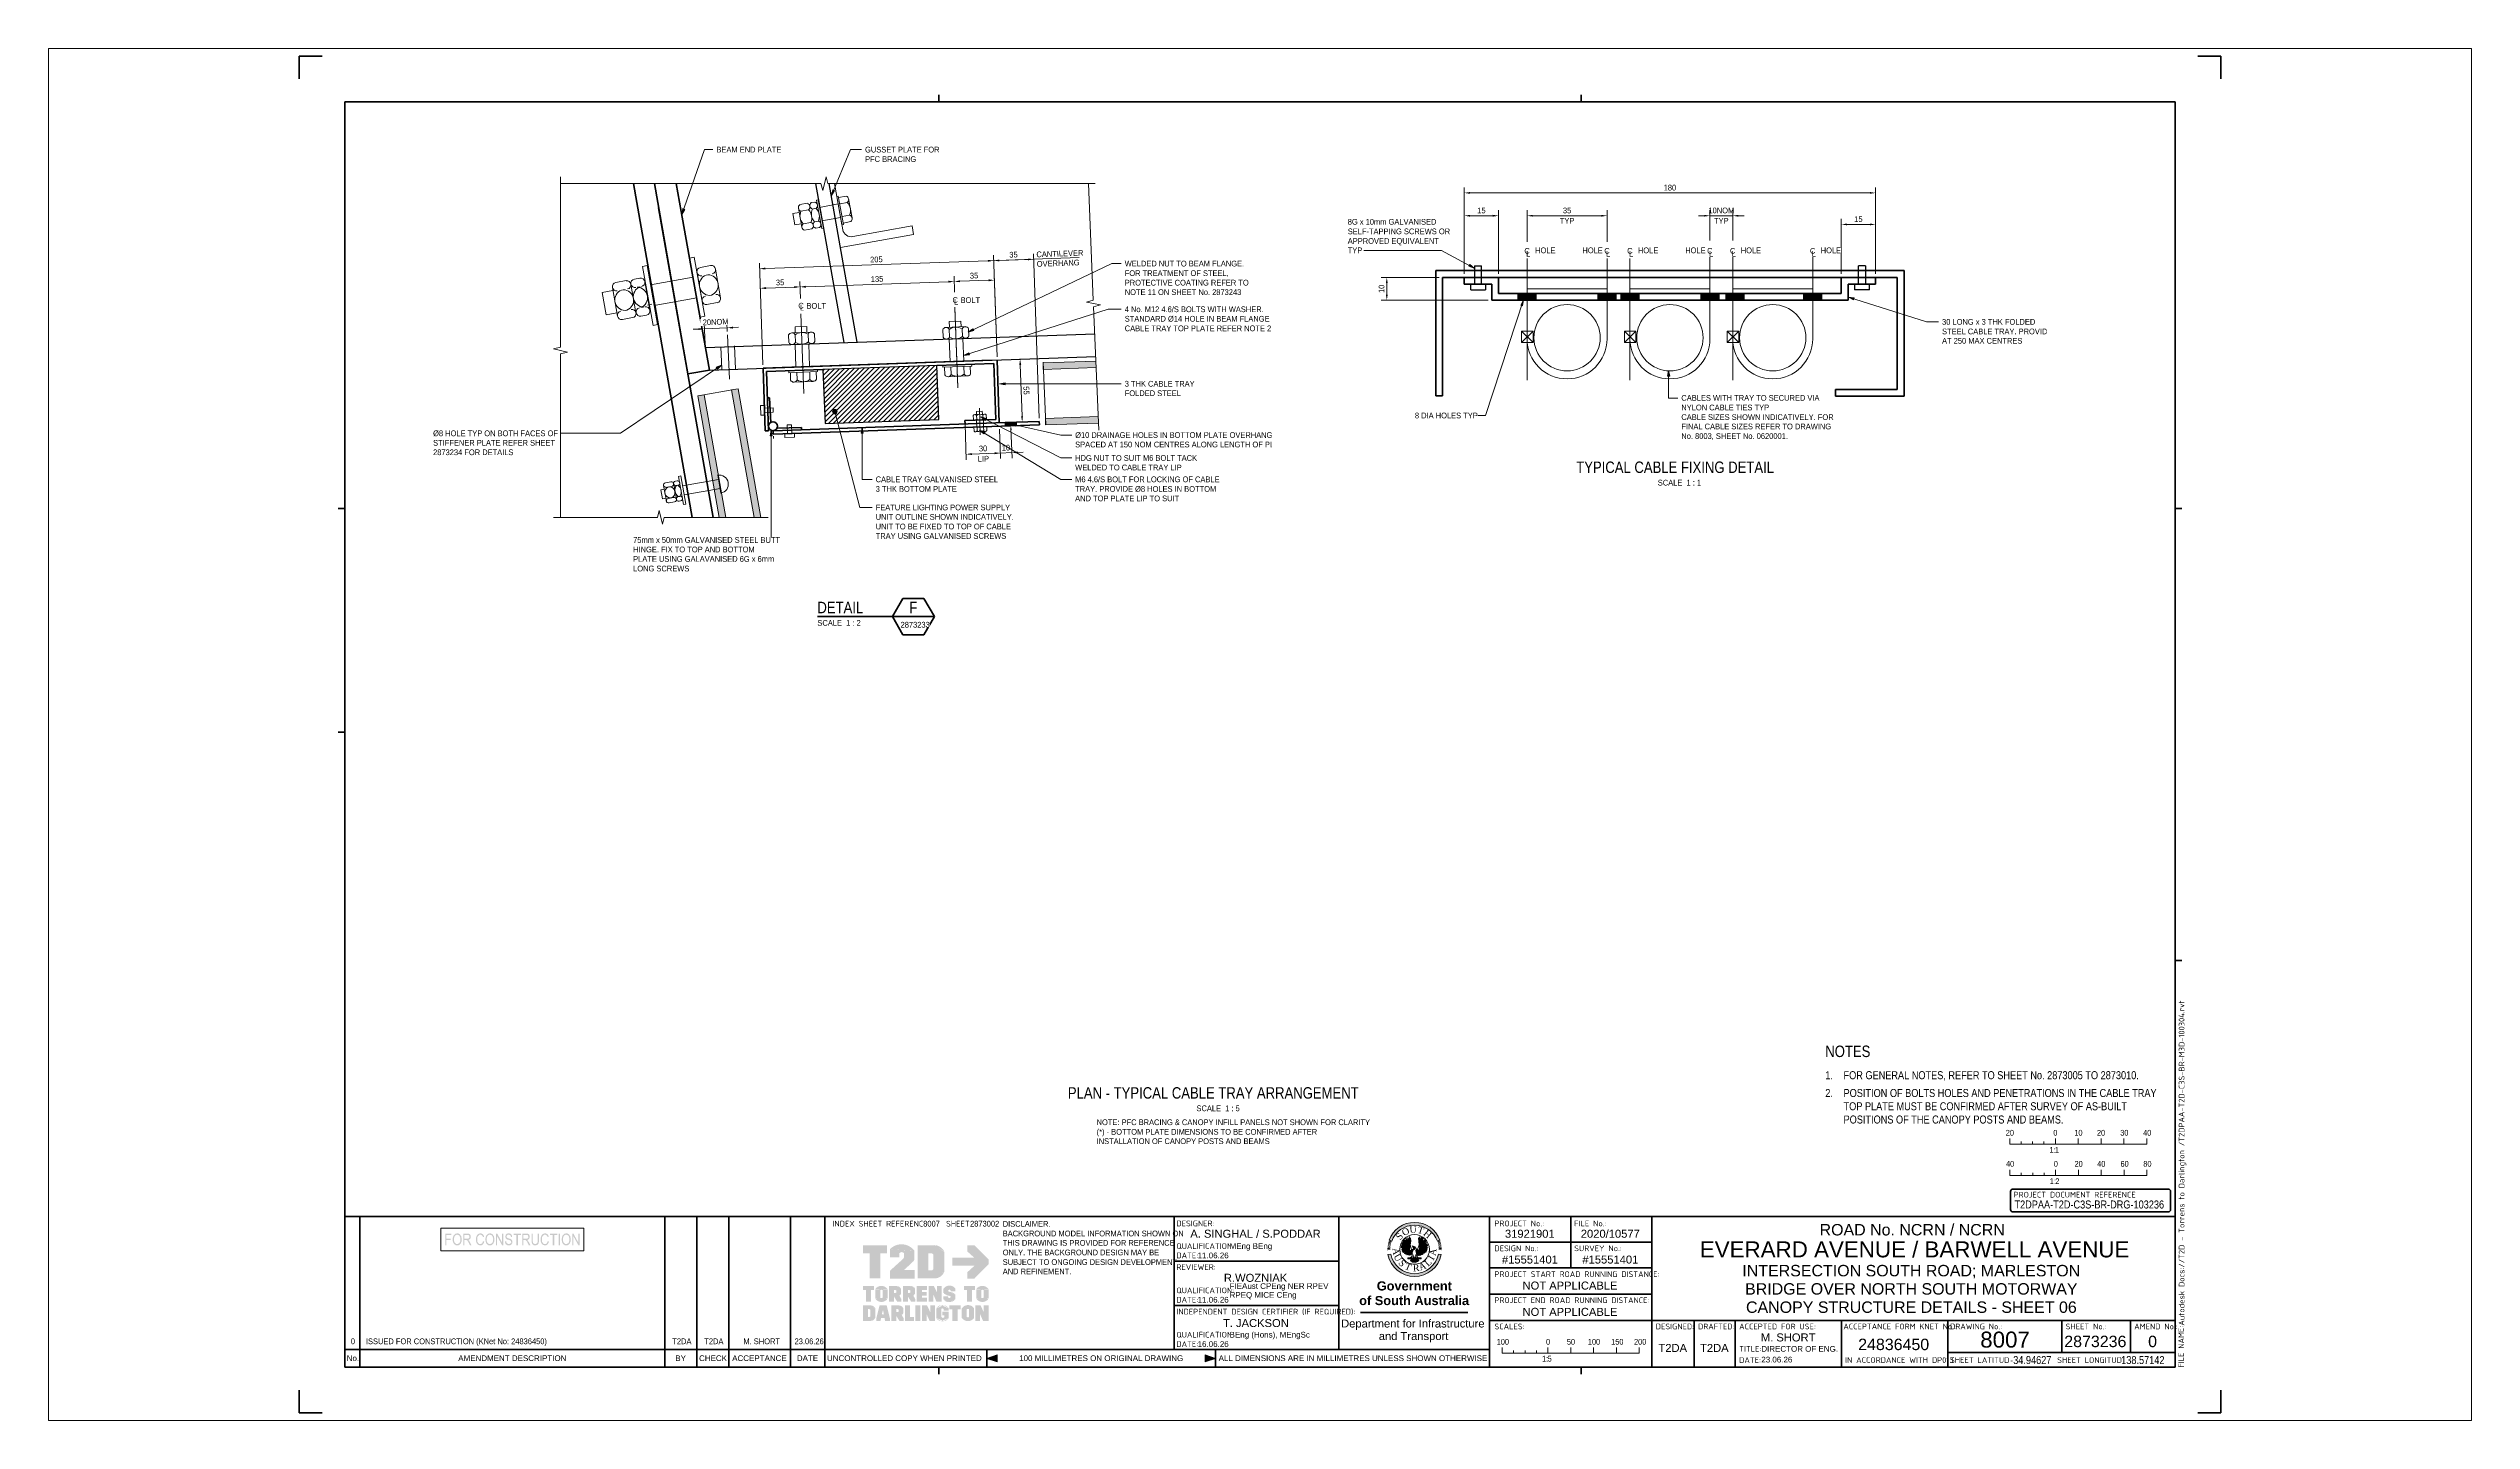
# Paper-space layout 'Layout1' of a CAD drawing. Header units: metres. Extents: x -0.11 to 0.95, y 0 to 0.6.
# The model-space entities are those that its viewports show. They can reach past a viewport. Long polylines and large blocks are cut down to what shows.
import ezdxf

# ---------------------------------------------------------------- set-up
doc = ezdxf.new("R2010")
doc.units = ezdxf.units.M
doc.linetypes.add('JacobsCenter', pattern=[0.015, 0.009, -0.0015, 0.003, -0.0015])
doc.linetypes.add('JacobsDash', pattern=[0.0045, 0.003, -0.0015])
doc.layers.get('Defpoints').update_dxf_attribs({"color": 41})
for name, color, linetype, lineweight in [('A-ANNO-DIMS', 7, 'Continuous', 9), ('A-ANNO-NOTE', 7, 'Continuous', 9), ('A-ANNO-NOTE-STAMP', 10, 'Continuous', 18), ('A-DETL', 7, 'Continuous', 13), ('A-DETL-GENF', 7, 'Continuous', 9), ('G-ANNO-TEXT', 7, 'Continuous', 9), ('G-ANNO-TTLB', 7, 'Continuous', 9), ('G-IMPT', 7, 'Continuous', 13)]:
    doc.layers.add(name, color=color, linetype=linetype, lineweight=lineweight)
doc.layers.add('G-ANNO-NPLT', color=191, linetype='Continuous', plot=False)
doc.layers.get('G-ANNO-NPLT').freeze()
doc.styles.add('Arial', font='arial.ttf', dxfattribs={"height": 0.0025})
doc.styles.add('Arial Narrow_1', font='ARIALN.TTF', dxfattribs={"height": 0.0025})
doc.styles.add('Arial Narrow_2', font='ARIALN.TTF', dxfattribs={"height": 0.005})
doc.styles.add('Arial Narrow_3', font='ARIALN.TTF', dxfattribs={"height": 0.0035})
doc.styles.add('Arial Narrow_4', font='ARIALN.TTF', dxfattribs={"width": 0.9, "height": 0.0025})
doc.styles.add('Arial_1', font='arial.ttf', dxfattribs={"height": 0.0035})
doc.styles.add('Arial_2', font='arial.ttf', dxfattribs={"height": 0.005})
doc.styles.add('Arial_3', font='arial.ttf', dxfattribs={"height": 0.007})
doc.styles.add('Arial_B', font='arialbd.ttf', dxfattribs={"height": 0.004})
doc.styles.add('ISOCPEUR', font='isocpeur.ttf', dxfattribs={"height": 0.0025})
doc.styles.add('Times New Roman', font='times.ttf', dxfattribs={"height": 0.008001})
doc.dimstyles.new('Dimension_Standard_O__mm_', dxfattribs={"dimscale": 0.3048, "dimtxt": 0.005117, "dimasz": 0.016404, "dimexe": 0.015748, "dimexo": 0.009843, "dimgap": 0.009843, "dimtad": 1, "dimdec": 0, "dimlfac": 1000, "dimzin": 0, "dimdsep": 46, "dimtxsty": 'Arial Narrow_2', "dimsah": 1, "dimcen": 0.09, "dimaunit": 1, "dimadec": 4, "dimazin": 0, "dimtfac": 1, "dimtdec": 4, "dimtix": 1, "dimtmove": 0, "dimatfit": 3, "dimfxl": 1, "dimtvp": 1, "dimtfill": 1, "dimtolj": 1, "dimtzin": 0, "dimlwd": 18, "dimlwe": 18, "dimarcsym": 2})
doc.dimstyles.new('Dimension_Standard_T__mm__2', dxfattribs={"dimscale": 0.3048, "dimtxt": 0.005117, "dimasz": 0.016404, "dimexe": 0.015748, "dimexo": 0.009843, "dimgap": 0.006562, "dimtad": 1, "dimdec": 0, "dimlfac": 1000, "dimzin": 0, "dimdsep": 46, "dimtxsty": 'Arial Narrow_2', "dimsah": 1, "dimcen": 0.09, "dimaunit": 1, "dimadec": 4, "dimazin": 0, "dimtfac": 1, "dimtdec": 4, "dimtix": 1, "dimtmove": 0, "dimatfit": 3, "dimfxl": 1, "dimtvp": 1, "dimtolj": 1, "dimtzin": 0, "dimlwd": 18, "dimlwe": 18, "dimarcsym": 2})
doc.dimstyles.new('Dimension_Standard_T__mm__3', dxfattribs={"dimscale": 0.3048, "dimtxt": 0.002559, "dimasz": 0.008202, "dimexe": 0.007874, "dimexo": 0.004921, "dimgap": 0.003281, "dimtad": 1, "dimdec": 0, "dimlfac": 1000, "dimzin": 0, "dimdsep": 46, "dimtxsty": 'Arial Narrow_1', "dimsah": 1, "dimcen": 0.09, "dimaunit": 1, "dimadec": 4, "dimazin": 0, "dimtfac": 1, "dimtdec": 4, "dimtix": 1, "dimtmove": 0, "dimatfit": 3, "dimfxl": 1, "dimtvp": 1, "dimtolj": 1, "dimtzin": 0, "dimlwd": 18, "dimlwe": 18, "dimarcsym": 2})

# ---------------------------------------------------------------- blocks, each defined once
blk = doc.blocks.new('T2DPAA-T2D-PWA-DE-XRF-000001 - Drawing3_dwg-8554483-CANOPY STRUCTURE DETAILS - SHEET 06')
at = {"layer": 'G-IMPT'}
h = blk.add_hatch(color=256, dxfattribs=at)
edge = h.paths.add_edge_path()
edge.add_line((0.1549, 0.1015), (0.1515, 0.1021))
edge.add_arc((0.1226, 0.1077), 0.0295, 190.997, 349.003, ccw=False)
edge.add_line((0.0937, 0.1021), (0.0903, 0.1015))
edge.add_arc((0.1226, 0.1077), 0.0329, 190.997, 349.003)
edge = h.paths.add_edge_path()
edge.add_arc((0.1226, 0.1077), 0.0329, 20.0475, 159.9525, ccw=False)
edge.add_line((0.1535, 0.119), (0.1503, 0.1178))
edge.add_arc((0.1226, 0.1077), 0.0295, 20.0475, 159.9525)
edge.add_line((0.0949, 0.1178), (0.0917, 0.119))
h = blk.add_hatch(color=256, dxfattribs=at)
edge = h.paths.add_edge_path()
edge.add_arc((0.1226, 0.1077), 0.0329, 161.3902, 162.9856, ccw=False)
edge.add_line((0.0915, 0.1183), (0.0914, 0.1182))
edge.add_line((0.0915, 0.1183), (0.0947, 0.1172))
edge.add_line((0.0947, 0.1171), (0.0947, 0.1172))
edge.add_arc((0.1226, 0.1077), 0.0295, 161.3902, 162.9856)
edge.add_line((0.0944, 0.1163), (0.0911, 0.1174))
h = blk.add_hatch(color=256, dxfattribs=at)
edge = h.paths.add_edge_path()
edge.add_line((0.1206, 0.1074), (0.1207, 0.1074))
edge.add_line((0.1207, 0.1074), (0.1206, 0.1074))
edge = h.paths.add_edge_path()
edge.add_line((0.1166, 0.11), (0.1166, 0.1074))
edge.add_line((0.1166, 0.1074), (0.1183, 0.1065))
edge.add_line((0.1183, 0.1065), (0.119, 0.1076))
edge.add_line((0.119, 0.1076), (0.1204, 0.1079))
edge.add_line((0.1204, 0.1079), (0.1207, 0.1074))
edge.add_line((0.1207, 0.1074), (0.1211, 0.1067))
edge.add_line((0.1211, 0.1067), (0.1187, 0.1008))
edge.add_line((0.1187, 0.1008), (0.1178, 0.1012))
edge.add_line((0.1178, 0.1012), (0.1166, 0.1008))
edge.add_line((0.1166, 0.1008), (0.1161, 0.1012))
edge.add_line((0.1161, 0.1012), (0.1147, 0.101))
edge.add_line((0.1147, 0.101), (0.1143, 0.1017))
edge.add_line((0.1143, 0.1017), (0.1131, 0.1012))
edge.add_line((0.1131, 0.1012), (0.1128, 0.1022))
edge.add_line((0.1128, 0.1022), (0.1119, 0.1019))
edge.add_line((0.1119, 0.1019), (0.1119, 0.1029))
edge.add_line((0.1119, 0.1029), (0.1105, 0.1027))
edge.add_line((0.1105, 0.1027), (0.1107, 0.1043))
edge.add_line((0.1107, 0.1043), (0.1091, 0.1041))
edge.add_line((0.1091, 0.1041), (0.1095, 0.1057))
edge.add_line((0.1095, 0.1057), (0.1077, 0.106))
edge.add_line((0.1077, 0.106), (0.1081, 0.1069))
edge.add_line((0.1081, 0.1069), (0.1072, 0.1074))
edge.add_line((0.1072, 0.1074), (0.1081, 0.1091))
edge.add_line((0.1081, 0.1091), (0.1069, 0.11))
edge.add_line((0.1069, 0.11), (0.1081, 0.1112))
edge.add_line((0.1081, 0.1112), (0.1069, 0.1122))
edge.add_line((0.1069, 0.1122), (0.1085, 0.113))
edge.add_line((0.1085, 0.113), (0.1072, 0.1143))
edge.add_line((0.1072, 0.1143), (0.1095, 0.1145))
edge.add_line((0.1095, 0.1145), (0.1081, 0.116))
edge.add_line((0.1081, 0.116), (0.1105, 0.116))
edge.add_line((0.1105, 0.116), (0.1088, 0.1179))
edge.add_line((0.1088, 0.1179), (0.1119, 0.1163))
edge.add_line((0.1119, 0.1163), (0.1105, 0.1193))
edge.add_line((0.1105, 0.1193), (0.1138, 0.1172))
edge.add_line((0.1138, 0.1172), (0.1121, 0.121))
edge.add_line((0.1121, 0.121), (0.1147, 0.1181))
edge.add_line((0.1147, 0.1181), (0.1143, 0.1224))
edge.add_line((0.1143, 0.1224), (0.1159, 0.1188))
edge.add_line((0.1159, 0.1188), (0.1166, 0.1236))
edge.add_line((0.1166, 0.1236), (0.1171, 0.1207))
edge.add_line((0.1171, 0.1207), (0.1178, 0.1214))
edge.add_line((0.1178, 0.1214), (0.118, 0.1179))
edge.add_line((0.118, 0.1179), (0.1171, 0.1131))
edge.add_line((0.1171, 0.1131), (0.1178, 0.111))
edge.add_line((0.1178, 0.111), (0.1166, 0.11))
for points in [[(0.1105, 0.1193), (0.1088, 0.1179), (0.1119, 0.1163)], [(0.1369, 0.1093), (0.1385, 0.1081), (0.1367, 0.1074), (0.1376, 0.106), (0.1357, 0.106), (0.1367, 0.1043), (0.1348, 0.1043), (0.1348, 0.1031), (0.1336, 0.1034), (0.1331, 0.1022), (0.1322, 0.1024), (0.1317, 0.1015), (0.1305, 0.1017), (0.1301, 0.101), (0.1296, 0.1015), (0.1291, 0.1005), (0.1286, 0.1008), (0.1277, 0.1003), (0.1275, 0.101), (0.1268, 0.1003), (0.1251, 0.1029), (0.1242, 0.1065), (0.1246, 0.1076), (0.1263, 0.1076), (0.127, 0.1067), (0.1284, 0.1072), (0.1291, 0.11), (0.1275, 0.1112), (0.1282, 0.1133), (0.1275, 0.1219), (0.1284, 0.121), (0.1289, 0.1236), (0.1294, 0.1193), (0.1312, 0.1226), (0.1305, 0.1191), (0.1331, 0.1212), (0.1317, 0.1179), (0.1348, 0.1195), (0.1324, 0.116), (0.1364, 0.1179), (0.1341, 0.1155), (0.1371, 0.116), (0.1355, 0.1143), (0.1381, 0.1141), (0.1364, 0.1131), (0.1383, 0.1124), (0.1367, 0.1114), (0.1385, 0.11)], [(0.1312, 0.1226), (0.1331, 0.1212), (0.1305, 0.1191)], [(0.1348, 0.1195), (0.1364, 0.1179), (0.1324, 0.116)], [(0.1069, 0.1122), (0.1069, 0.11), (0.1081, 0.1112)], [(0.1081, 0.116), (0.1072, 0.1143), (0.1095, 0.1145)], [(0.1077, 0.106), (0.1091, 0.1041), (0.1095, 0.1057)], [(0.1105, 0.1027), (0.1119, 0.1019), (0.1119, 0.1029)], [(0.1225, 0.0967), (0.1233, 0.0985), (0.1277, 0.0943), (0.1263, 0.0929), (0.1237, 0.092), (0.1202, 0.0924), (0.1176, 0.0943), (0.1218, 0.0984)], [(0.1291, 0.1005), (0.1301, 0.101), (0.1296, 0.1015)], [(0.1317, 0.1015), (0.1331, 0.1022), (0.1322, 0.1024)], [(0.1383, 0.1124), (0.1381, 0.1141), (0.1364, 0.1131)]]:
    blk.add_hatch(color=256, dxfattribs=at).paths.add_polyline_path(points)
h = blk.add_hatch(color=256, dxfattribs=at)
edge = h.paths.add_edge_path()
edge.add_line((0.154, 0.1174), (0.1508, 0.1163))
edge.add_arc((0.1226, 0.1077), 0.0295, 17.0144, 18.6098)
edge.add_line((0.1505, 0.1172), (0.1505, 0.1171))
edge.add_line((0.1505, 0.1172), (0.1537, 0.1183))
edge.add_line((0.1538, 0.1182), (0.1537, 0.1183))
edge.add_arc((0.1226, 0.1077), 0.0329, 17.0144, 18.6098, ccw=False)
h = blk.add_hatch(color=256, dxfattribs=at)
edge = h.paths.add_edge_path()
edge.add_line((0.0931, 0.1083), (0.0897, 0.1083))
edge.add_arc((0.1226, 0.1077), 0.0329, 177.3415, 178.9368, ccw=False)
edge.add_line((0.0897, 0.1094), (0.0897, 0.1093))
edge.add_line((0.0897, 0.1094), (0.0932, 0.1092))
edge.add_line((0.0932, 0.1091), (0.0932, 0.1092))
edge.add_arc((0.1226, 0.1077), 0.0295, 177.3415, 178.9368)
h = blk.add_hatch(color=256, dxfattribs=at)
edge = h.paths.add_edge_path()
edge.add_line((0.0931, 0.1069), (0.0897, 0.1068))
edge.add_arc((0.1226, 0.1077), 0.0329, 180, 181.5953, ccw=False)
edge.add_line((0.0897, 0.1078), (0.0897, 0.1077))
edge.add_line((0.0897, 0.1078), (0.0931, 0.1078))
edge.add_line((0.0931, 0.1077), (0.0931, 0.1078))
edge.add_arc((0.1226, 0.1077), 0.0295, 180, 181.5953)
h = blk.add_hatch(color=256, dxfattribs=at)
edge = h.paths.add_edge_path()
edge.add_arc((0.1226, 0.1077), 0.0329, 174.6829, 176.2783, ccw=False)
edge.add_line((0.0899, 0.1109), (0.0898, 0.1108))
edge.add_line((0.0899, 0.1109), (0.0933, 0.1106))
edge.add_line((0.0933, 0.1105), (0.0933, 0.1106))
edge.add_arc((0.1226, 0.1077), 0.0295, 174.6829, 176.2783)
edge.add_line((0.0932, 0.1096), (0.0898, 0.1099))
h = blk.add_hatch(color=256, dxfattribs=at)
edge = h.paths.add_edge_path()
edge.add_arc((0.1226, 0.1077), 0.0329, 172.0244, 173.6197, ccw=False)
edge.add_line((0.09, 0.1124), (0.09, 0.1123))
edge.add_line((0.09, 0.1124), (0.0934, 0.1119))
edge.add_line((0.0934, 0.1118), (0.0934, 0.1119))
edge.add_arc((0.1226, 0.1077), 0.0295, 172.0244, 173.6197)
edge.add_line((0.0933, 0.111), (0.0899, 0.1114))
h = blk.add_hatch(color=256, dxfattribs=at)
edge = h.paths.add_edge_path()
edge.add_arc((0.1226, 0.1077), 0.0329, 169.3658, 170.9612, ccw=False)
edge.add_line((0.0903, 0.1139), (0.0903, 0.1138))
edge.add_line((0.0903, 0.1139), (0.0937, 0.1133))
edge.add_line((0.0936, 0.1132), (0.0937, 0.1133))
edge.add_arc((0.1226, 0.1077), 0.0295, 169.3658, 170.9612)
edge.add_line((0.0935, 0.1124), (0.0901, 0.1129))
h = blk.add_hatch(color=256, dxfattribs=at)
edge = h.paths.add_edge_path()
edge.add_arc((0.1226, 0.1077), 0.0329, 166.7073, 168.3026, ccw=False)
edge.add_line((0.0906, 0.1154), (0.0906, 0.1153))
edge.add_line((0.0906, 0.1154), (0.0939, 0.1146))
edge.add_line((0.0939, 0.1145), (0.0939, 0.1146))
edge.add_arc((0.1226, 0.1077), 0.0295, 166.7073, 168.3026)
edge.add_line((0.0937, 0.1137), (0.0904, 0.1144))
h = blk.add_hatch(color=256, dxfattribs=at)
edge = h.paths.add_edge_path()
edge.add_line((0.0941, 0.115), (0.0907, 0.1159))
edge.add_arc((0.1226, 0.1077), 0.0329, 164.0488, 165.6441, ccw=False)
edge.add_line((0.091, 0.1169), (0.091, 0.1168))
edge.add_line((0.091, 0.1169), (0.0943, 0.1159))
edge.add_line((0.0943, 0.1158), (0.0943, 0.1159))
edge.add_arc((0.1226, 0.1077), 0.0295, 164.0488, 165.6441)
h = blk.add_hatch(color=256, dxfattribs=at)
edge = h.paths.add_edge_path()
edge.add_line((0.1232, 0.1095), (0.1225, 0.1076))
edge.add_line((0.1225, 0.1076), (0.1207, 0.1074))
edge.add_line((0.1207, 0.1074), (0.1207, 0.1074))
edge.add_line((0.1207, 0.1074), (0.1216, 0.1086))
edge.add_line((0.1216, 0.1086), (0.1197, 0.1119))
edge.add_line((0.1197, 0.1119), (0.1232, 0.1107))
edge.add_line((0.1232, 0.1107), (0.1239, 0.1098))
edge.add_line((0.1239, 0.1098), (0.1232, 0.1095))
h = blk.add_hatch(color=256, dxfattribs=at)
edge = h.paths.add_edge_path()
edge.add_arc((0.1226, 0.1077), 0.0295, 14.3559, 15.9512)
edge.add_line((0.1509, 0.1159), (0.1509, 0.1158))
edge.add_line((0.1509, 0.1159), (0.1542, 0.1169))
edge.add_line((0.1542, 0.1168), (0.1542, 0.1169))
edge.add_arc((0.1226, 0.1077), 0.0329, 14.3559, 15.9512, ccw=False)
edge.add_line((0.1545, 0.1159), (0.1511, 0.115))
h = blk.add_hatch(color=256, dxfattribs=at)
edge = h.paths.add_edge_path()
edge.add_line((0.1548, 0.1144), (0.1514, 0.1137))
edge.add_arc((0.1226, 0.1077), 0.0295, 11.6974, 13.2927)
edge.add_line((0.1512, 0.1146), (0.1513, 0.1145))
edge.add_line((0.1512, 0.1146), (0.1546, 0.1154))
edge.add_line((0.1546, 0.1153), (0.1546, 0.1154))
edge.add_arc((0.1226, 0.1077), 0.0329, 11.6974, 13.2927, ccw=False)
h = blk.add_hatch(color=256, dxfattribs=at)
edge = h.paths.add_edge_path()
edge.add_arc((0.1226, 0.1077), 0.0295, 9.0388, 10.6342)
edge.add_line((0.1515, 0.1133), (0.1515, 0.1132))
edge.add_line((0.1515, 0.1133), (0.1549, 0.1139))
edge.add_line((0.1549, 0.1138), (0.1549, 0.1139))
edge.add_arc((0.1226, 0.1077), 0.0329, 9.0388, 10.6342, ccw=False)
edge.add_line((0.1551, 0.1129), (0.1517, 0.1124))
h = blk.add_hatch(color=256, dxfattribs=at)
edge = h.paths.add_edge_path()
edge.add_arc((0.1226, 0.1077), 0.0295, 6.3803, 7.9756)
edge.add_line((0.1518, 0.1119), (0.1518, 0.1118))
edge.add_line((0.1518, 0.1119), (0.1552, 0.1124))
edge.add_line((0.1552, 0.1123), (0.1552, 0.1124))
edge.add_arc((0.1226, 0.1077), 0.0329, 6.3803, 7.9756, ccw=False)
edge.add_line((0.1553, 0.1114), (0.1519, 0.111))
h = blk.add_hatch(color=256, dxfattribs=at)
edge = h.paths.add_edge_path()
edge.add_line((0.1554, 0.1099), (0.152, 0.1096))
edge.add_arc((0.1226, 0.1077), 0.0295, 3.7217, 5.3171)
edge.add_line((0.1519, 0.1106), (0.1519, 0.1105))
edge.add_line((0.1519, 0.1106), (0.1553, 0.1109))
edge.add_line((0.1553, 0.1108), (0.1553, 0.1109))
edge.add_arc((0.1226, 0.1077), 0.0329, 3.7217, 5.3171, ccw=False)
h = blk.add_hatch(color=256, dxfattribs=at)
edge = h.paths.add_edge_path()
edge.add_line((0.1555, 0.1083), (0.1521, 0.1083))
edge.add_arc((0.1226, 0.1077), 0.0295, 1.0632, 2.6585)
edge.add_line((0.152, 0.1092), (0.152, 0.1091))
edge.add_line((0.152, 0.1092), (0.1554, 0.1094))
edge.add_line((0.1555, 0.1093), (0.1554, 0.1094))
edge.add_arc((0.1226, 0.1077), 0.0329, 1.0632, 2.6585, ccw=False)
h = blk.add_hatch(color=256, dxfattribs=at)
edge = h.paths.add_edge_path()
edge.add_line((0.1555, 0.1068), (0.152, 0.1069))
edge.add_arc((0.1226, 0.1077), 0.0295, 358.4047, 360)
edge.add_line((0.1521, 0.1078), (0.1521, 0.1077))
edge.add_line((0.1521, 0.1078), (0.1555, 0.1078))
edge.add_line((0.1555, 0.1077), (0.1555, 0.1078))
edge.add_arc((0.1226, 0.1077), 0.0329, 358.4047, 360, ccw=False)
for p, q in [((0.0917, 0.119), (0.0949, 0.1178)), ((0.1105, 0.1193), (0.1088, 0.1179)), ((0.1088, 0.1179), (0.1119, 0.1163)), ((0.1119, 0.1163), (0.1105, 0.1193)), ((0.1305, 0.1191), (0.1312, 0.1226)), ((0.1331, 0.1212), (0.1305, 0.1191)), ((0.1312, 0.1226), (0.1331, 0.1212)), ((0.1324, 0.116), (0.1348, 0.1195)), ((0.1364, 0.1179), (0.1324, 0.116)), ((0.1348, 0.1195), (0.1364, 0.1179)), ((0.1503, 0.1178), (0.1535, 0.119)), ((0.0903, 0.1015), (0.0937, 0.1021)), ((0.1069, 0.1122), (0.1069, 0.11)), ((0.1081, 0.1112), (0.1069, 0.1122)), ((0.1069, 0.11), (0.1081, 0.1112)), ((0.1081, 0.116), (0.1072, 0.1143)), ((0.1072, 0.1143), (0.1095, 0.1145)), ((0.1077, 0.106), (0.1091, 0.1041)), ((0.1095, 0.1057), (0.1077, 0.106)), ((0.1095, 0.1145), (0.1081, 0.116)), ((0.1091, 0.1041), (0.1095, 0.1057)), ((0.1119, 0.1029), (0.1105, 0.1027)), ((0.1105, 0.1027), (0.1119, 0.1019)), ((0.1119, 0.1019), (0.1119, 0.1029)), ((0.115, 0.0967), (0.1197, 0.0967)), ((0.1211, 0.1003), (0.1173, 0.0974)), ((0.1244, 0.1003), (0.1272, 0.0974)), ((0.1256, 0.0967), (0.1308, 0.0967)), ((0.1296, 0.1015), (0.1291, 0.1005)), ((0.1291, 0.1005), (0.1301, 0.101)), ((0.1301, 0.101), (0.1296, 0.1015)), ((0.1322, 0.1024), (0.1317, 0.1015)), ((0.1317, 0.1015), (0.1331, 0.1022)), ((0.1331, 0.1022), (0.1322, 0.1024)), ((0.1381, 0.1141), (0.1364, 0.1131)), ((0.1364, 0.1131), (0.1383, 0.1124)), ((0.1383, 0.1124), (0.1381, 0.1141)), ((0.1515, 0.1021), (0.1549, 0.1015))]:
    blk.add_line(p, q, dxfattribs=at)
at = {"layer": 'G-IMPT', "flags": 128}
for points in [[(0.1085, 0.113), (0.1072, 0.1143), (0.1095, 0.1145), (0.1081, 0.116), (0.1105, 0.116), (0.1088, 0.1179), (0.1119, 0.1163), (0.1105, 0.1193), (0.1138, 0.1172), (0.1121, 0.121), (0.1147, 0.1181), (0.1143, 0.1224), (0.1159, 0.1188), (0.1166, 0.1236), (0.1171, 0.1207), (0.1178, 0.1214), (0.118, 0.1179), (0.1171, 0.1131), (0.119, 0.1076), (0.1204, 0.1079), (0.1211, 0.1067), (0.1187, 0.1008), (0.1178, 0.1012), (0.1166, 0.1008), (0.1161, 0.1012), (0.1147, 0.101), (0.1143, 0.1017), (0.1131, 0.1012), (0.1128, 0.1022), (0.1119, 0.1019), (0.1119, 0.1029), (0.1105, 0.1027), (0.1107, 0.1043), (0.1091, 0.1041), (0.1095, 0.1057), (0.1077, 0.106), (0.1081, 0.1069), (0.1072, 0.1074), (0.1081, 0.1091), (0.1069, 0.11), (0.1081, 0.1112), (0.1069, 0.1122), (0.1087, 0.1131)], [(0.1199, 0.1031), (0.1225, 0.0967), (0.1251, 0.1029), (0.1242, 0.1065), (0.1246, 0.1076), (0.1263, 0.1076), (0.1282, 0.1133), (0.1275, 0.1219), (0.1284, 0.121), (0.1289, 0.1236), (0.1294, 0.1193), (0.1312, 0.1226), (0.1305, 0.1191), (0.1331, 0.1212), (0.1317, 0.1179), (0.1348, 0.1195), (0.1324, 0.116), (0.1364, 0.1179), (0.1341, 0.1155), (0.1371, 0.116), (0.1355, 0.1143), (0.1381, 0.1141), (0.1364, 0.1131), (0.1383, 0.1124), (0.1367, 0.1114), (0.1385, 0.11), (0.1369, 0.1093), (0.1385, 0.1081), (0.1367, 0.1074), (0.1376, 0.106), (0.1357, 0.106), (0.1367, 0.1043), (0.1348, 0.1043), (0.1348, 0.1031), (0.1336, 0.1034), (0.1331, 0.1022), (0.1322, 0.1024), (0.1317, 0.1015), (0.1305, 0.1017), (0.1301, 0.101), (0.1296, 0.1015), (0.1291, 0.1005), (0.1286, 0.1008), (0.1277, 0.1003), (0.1275, 0.101), (0.1268, 0.1003), (0.1251, 0.1029)], [(0.1206, 0.0974), (0.1145, 0.0974), (0.1145, 0.0962), (0.1194, 0.0962)], [(0.119, 0.1076), (0.1183, 0.1065), (0.1166, 0.1074), (0.1166, 0.11), (0.1178, 0.111)], [(0.1218, 0.0984), (0.1176, 0.0943), (0.1202, 0.0924), (0.1237, 0.092), (0.1263, 0.0929), (0.1277, 0.0943), (0.1233, 0.0985)], [(0.1239, 0.1098), (0.1244, 0.1091), (0.1246, 0.1076)], [(0.1246, 0.0974), (0.1308, 0.0974), (0.1308, 0.0962), (0.126, 0.0962)], [(0.1263, 0.1076), (0.127, 0.1067), (0.1284, 0.1072), (0.1291, 0.11), (0.1275, 0.1112)]]:
    blk.add_lwpolyline(points, dxfattribs=at)
blk.add_lwpolyline([(0.1206, 0.1074), (0.1216, 0.1086), (0.1197, 0.1119), (0.1232, 0.1107), (0.1239, 0.1098), (0.1232, 0.1095), (0.1225, 0.1076)], close=True, dxfattribs=at)
at = {"layer": 'G-IMPT'}
blk.add_circle((0.1226, 0.1077), 0.018, dxfattribs=at)
for radius, start, end in [(0.0329, 20.0475, 159.9525), (0.0295, 20.0475, 159.9525), (0.0329, 190.997, 349.003), (0.0295, 190.997, 349.003)]:
    blk.add_arc((0.1226, 0.1077), radius, start, end, dxfattribs=at)
at = {"layer": 'G-IMPT', "lineweight": 9, "char_height": 0.008, "attachment_point": 2, "line_spacing_factor": 1.029793, "style": 'Times New Roman'}
for s, insert, width, rotation in [('S', (0.1012, 0.1263), 0.008041, 49.0663), ('O', (0.1099, 0.133), 0.010353, 26.6943), ('U', (0.1205, 0.136), 0.010353, 4.3222), ('T', (0.1314, 0.1347), 0.008744, 341.9502), ('H', (0.141, 0.1293), 0.010353, 319.5782), ('A', (0.104, 0.106), 0.010353, 279.6978), ('U', (0.1058, 0.0996), 0.010353, 300.15), ('S', (0.1107, 0.0935), 0.008041, 310.3575), ('T', (0.1164, 0.0903), 0.008744, 336.9699), ('R', (0.1244, 0.0893), 0.009549, 3.701), ('A', (0.1307, 0.0909), 0.010353, 21.3382), ('L', (0.1363, 0.0949), 0.008744, 42.375), ('I', (0.1395, 0.0995), 0.004825, 60.5783), ('A', (0.141, 0.1048), 0.010353, 83.64)]:
    blk.add_mtext(s, dxfattribs=dict(at, insert=insert, width=width, rotation=rotation))
blk = doc.blocks.new('T2DPAA-T2D-PWA-DE-XRF-000001 - Standard-9403711-CANOPY STRUCTURE DETAILS - SHEET 06')
at = {"layer": 'G-ANNO-TTLB', "true_color": 0x1d4a5c}
h = blk.add_hatch(color=139, dxfattribs=at)
edge = h.paths.add_edge_path()
edge.add_line((0.2623, 0.0443), (0.2623, 0.0452))
edge.add_arc((0.2616, 0.044), 0.00145, 58.8241, 99.793)
edge.add_line((0.2613, 0.0454), (0.2613, 0.0441))
edge.add_arc((0.2616, 0.0455), 0.00141, 259.7202, 301.6629)
edge = h.paths.add_edge_path()
edge.add_arc((0.2625, 0.0448), 0.00224, 301.808, 330.1086, ccw=False)
edge.add_line((0.2637, 0.0429), (0.2645, 0.0415))
edge.add_line((0.2645, 0.0415), (0.2645, 0.0403))
edge.add_line((0.2645, 0.0403), (0.2627, 0.0403))
edge.add_line((0.2627, 0.0403), (0.2613, 0.0425))
edge.add_line((0.2613, 0.0425), (0.2613, 0.0403))
edge.add_line((0.2613, 0.0403), (0.2591, 0.0403))
edge.add_line((0.2591, 0.0403), (0.2591, 0.0471))
edge.add_line((0.2591, 0.0471), (0.2624, 0.0471))
edge.add_arc((0.2623, 0.0446), 0.00248, 32.8357, 87.7033, ccw=False)
edge.add_line((0.2644, 0.046), (0.2644, 0.0437))
edge = h.paths.add_edge_path()
edge.add_line((0.2674, 0.0527), (0.2674, 0.0537))
edge.add_arc((0.2667, 0.0524), 0.00145, 58.8241, 99.793)
edge.add_line((0.2665, 0.0539), (0.2665, 0.0526))
edge.add_arc((0.2667, 0.0539), 0.00141, 259.7202, 301.6629)
edge = h.paths.add_edge_path()
edge.add_arc((0.2676, 0.0532), 0.00224, 301.808, 330.1086, ccw=False)
edge.add_line((0.2688, 0.0513), (0.2696, 0.0499))
edge.add_line((0.2696, 0.0499), (0.2696, 0.0487))
edge.add_line((0.2696, 0.0487), (0.2678, 0.0487))
edge.add_line((0.2678, 0.0487), (0.2664, 0.051))
edge.add_line((0.2664, 0.051), (0.2664, 0.0487))
edge.add_line((0.2664, 0.0487), (0.2642, 0.0487))
edge.add_line((0.2642, 0.0487), (0.2642, 0.0555))
edge.add_line((0.2642, 0.0555), (0.2676, 0.0555))
edge.add_arc((0.2675, 0.0531), 0.00248, 32.8357, 87.7033, ccw=False)
edge.add_line((0.2695, 0.0544), (0.2695, 0.0521))
edge = h.paths.add_edge_path()
edge.add_line((0.2499, 0.0422), (0.2499, 0.0452))
edge.add_arc((0.2491, 0.0441), 0.00138, 56.3448, 98.7814)
edge.add_line((0.2489, 0.0454), (0.2489, 0.0419))
edge.add_arc((0.2491, 0.0433), 0.00138, 261.2186, 303.6552)
edge = h.paths.add_edge_path()
edge.add_line((0.2613, 0.0527), (0.2613, 0.0537))
edge.add_arc((0.2606, 0.0524), 0.00145, 58.8241, 99.793)
edge.add_line((0.2603, 0.0539), (0.2603, 0.0526))
edge.add_arc((0.2606, 0.0539), 0.00141, 259.7202, 301.6629)
edge = h.paths.add_edge_path()
edge.add_line((0.2502, 0.0403), (0.2467, 0.0403))
edge.add_line((0.2467, 0.0403), (0.2467, 0.0471))
edge.add_line((0.2467, 0.0471), (0.2501, 0.0471))
edge.add_arc((0.25, 0.0447), 0.00241, 26.2483, 85.5583, ccw=False)
edge.add_line((0.2521, 0.0457), (0.2521, 0.0416))
edge.add_arc((0.2502, 0.0424), 0.00209, 270, 338.4707, ccw=False)
h.paths.add_polyline_path([(0.2555, 0.0451), (0.255, 0.0432), (0.2559, 0.0432)])
h.paths.add_polyline_path([(0.2585, 0.0415), (0.2585, 0.0403), (0.2564, 0.0403), (0.2562, 0.0415), (0.2547, 0.0415), (0.2544, 0.0403), (0.2526, 0.0403), (0.2526, 0.0415), (0.254, 0.0471), (0.2571, 0.0471)])
h.paths.add_polyline_path([(0.2673, 0.042), (0.269, 0.042), (0.269, 0.0403), (0.2651, 0.0403), (0.2651, 0.0471), (0.2673, 0.0471)])
h.paths.add_polyline_path([(0.2718, 0.0403), (0.2696, 0.0403), (0.2696, 0.0471), (0.2718, 0.0471)])
h.paths.add_polyline_path([(0.2762, 0.0441), (0.2762, 0.0471), (0.2782, 0.0471), (0.2782, 0.0403), (0.2759, 0.0403), (0.2746, 0.0432), (0.2746, 0.0403), (0.2725, 0.0403), (0.2725, 0.0471), (0.2748, 0.0471)])
edge = h.paths.add_edge_path()
edge.add_arc((0.2817, 0.0424), 0.000774, 214.5178, 325.4822)
edge.add_line((0.2823, 0.0419), (0.2823, 0.0427))
edge.add_line((0.2823, 0.0427), (0.2815, 0.0427))
edge.add_line((0.2815, 0.0427), (0.2815, 0.0443))
edge.add_line((0.2815, 0.0443), (0.2842, 0.0443))
edge.add_line((0.2842, 0.0443), (0.2842, 0.0415))
edge.add_arc((0.2819, 0.0428), 0.00262, 274.1131, 330.4929, ccw=False)
edge.add_arc((0.2815, 0.0434), 0.00327, 260.2337, 279.7663, ccw=False)
edge.add_arc((0.2812, 0.0429), 0.00275, 208.3817, 264.7517, ccw=False)
edge.add_line((0.2788, 0.0416), (0.2788, 0.0458))
edge.add_arc((0.2812, 0.0445), 0.00268, 94.8448, 152.8409, ccw=False)
edge.add_arc((0.2815, 0.0424), 0.00482, 83.0812, 96.9188, ccw=False)
edge.add_arc((0.2818, 0.0444), 0.00278, 31.3102, 83.6241, ccw=False)
edge.add_line((0.2842, 0.0459), (0.2842, 0.0447))
edge.add_line((0.2842, 0.0447), (0.282, 0.0447))
edge.add_line((0.282, 0.0447), (0.282, 0.0455))
edge.add_arc((0.2815, 0.0451), 0.000641, 40.732, 139.268)
edge.add_line((0.281, 0.0455), (0.281, 0.0419))
h.paths.add_polyline_path([(0.2882, 0.0403), (0.2859, 0.0403), (0.2859, 0.0454), (0.2846, 0.0454), (0.2846, 0.0471), (0.2895, 0.0471), (0.2895, 0.0454), (0.2882, 0.0454)])
edge = h.paths.add_edge_path()
edge.add_arc((0.2927, 0.0429), 0.00104, 239.6549, 300.3451)
edge.add_line((0.2932, 0.042), (0.2932, 0.0454))
edge.add_arc((0.2927, 0.0445), 0.00103, 59.5446, 120.4554)
edge.add_line((0.2921, 0.0454), (0.2921, 0.042))
edge = h.paths.add_edge_path()
edge.add_arc((0.2927, 0.0434), 0.00323, 212.7347, 327.2653, ccw=False)
edge.add_line((0.29, 0.0417), (0.29, 0.0458))
edge.add_arc((0.2927, 0.044), 0.00323, 32.6408, 147.3592, ccw=False)
edge.add_line((0.2954, 0.0458), (0.2954, 0.0417))
h.paths.add_polyline_path([(0.3017, 0.0403), (0.2993, 0.0403), (0.298, 0.0432), (0.298, 0.0403), (0.2959, 0.0403), (0.2959, 0.0471), (0.2982, 0.0471), (0.2996, 0.0441), (0.2996, 0.0471), (0.3017, 0.0471)])
edge = h.paths.add_edge_path()
edge.add_arc((0.299, 0.0513), 0.00104, 239.6549, 300.3451)
edge.add_line((0.2995, 0.0504), (0.2995, 0.0538))
edge.add_arc((0.299, 0.0529), 0.00103, 59.5446, 120.4554)
edge.add_line((0.2985, 0.0538), (0.2985, 0.0504))
edge = h.paths.add_edge_path()
edge.add_arc((0.299, 0.0518), 0.00323, 212.7347, 327.2653, ccw=False)
edge.add_line((0.2963, 0.0501), (0.2963, 0.0542))
edge.add_arc((0.299, 0.0524), 0.00323, 32.6408, 147.3592, ccw=False)
edge.add_line((0.3017, 0.0542), (0.3017, 0.0501))
h.paths.add_polyline_path([(0.2945, 0.0487), (0.2923, 0.0487), (0.2923, 0.0538), (0.2909, 0.0538), (0.2909, 0.0555), (0.2958, 0.0555), (0.2958, 0.0538), (0.2945, 0.0538)])
edge = h.paths.add_edge_path()
edge.add_line((0.2872, 0.0518), (0.2872, 0.0499))
edge.add_arc((0.2849, 0.0513), 0.0027, 273.7285, 329.3952, ccw=False)
edge.add_line((0.285, 0.0486), (0.2841, 0.0486))
edge.add_arc((0.2842, 0.0512), 0.00266, 210.1626, 267.7624, ccw=False)
edge.add_line((0.2819, 0.0499), (0.2819, 0.051))
edge.add_line((0.2819, 0.051), (0.2841, 0.051))
edge.add_arc((0.2845, 0.0508), 0.000522, 155.2714, 300.4507)
edge.add_arc((0.2846, 0.0508), 0.000487, 289.6558, 416.8121)
edge.add_line((0.2849, 0.0512), (0.2834, 0.0515))
edge.add_arc((0.2841, 0.054), 0.00253, 213.4271, 255.8381, ccw=False)
edge.add_line((0.2819, 0.0526), (0.2819, 0.0544))
edge.add_arc((0.2846, 0.0525), 0.00325, 35.8397, 144.1603, ccw=False)
edge.add_line((0.2872, 0.0544), (0.2872, 0.0533))
edge.add_line((0.2872, 0.0533), (0.2851, 0.0533))
edge.add_arc((0.2846, 0.0535), 0.000494, 335.3316, 479.9481)
edge.add_arc((0.2845, 0.0535), 0.000428, 103.9979, 246.4243)
edge.add_line((0.2843, 0.0531), (0.2853, 0.0529))
edge.add_arc((0.2849, 0.0501), 0.00281, 35.1328, 82.3403, ccw=False)
h.paths.add_polyline_path([(0.2792, 0.0526), (0.2792, 0.0555), (0.2812, 0.0555), (0.2812, 0.0487), (0.2789, 0.0487), (0.2776, 0.0517), (0.2776, 0.0487), (0.2755, 0.0487), (0.2755, 0.0555), (0.2778, 0.0555)])
h.paths.add_polyline_path([(0.2725, 0.053), (0.2746, 0.053), (0.2746, 0.0513), (0.2725, 0.0513), (0.2725, 0.0504), (0.2748, 0.0504), (0.2748, 0.0487), (0.2703, 0.0487), (0.2703, 0.0555), (0.2748, 0.0555), (0.2748, 0.0538), (0.2725, 0.0538)])
edge = h.paths.add_edge_path()
edge.add_arc((0.2615, 0.0532), 0.00224, 301.808, 330.1086, ccw=False)
edge.add_line((0.2627, 0.0513), (0.2635, 0.0499))
edge.add_line((0.2635, 0.0499), (0.2635, 0.0487))
edge.add_line((0.2635, 0.0487), (0.2617, 0.0487))
edge.add_line((0.2617, 0.0487), (0.2603, 0.051))
edge.add_line((0.2603, 0.051), (0.2603, 0.0487))
edge.add_line((0.2603, 0.0487), (0.2581, 0.0487))
edge.add_line((0.2581, 0.0487), (0.2581, 0.0555))
edge.add_line((0.2581, 0.0555), (0.2614, 0.0555))
edge.add_arc((0.2613, 0.0531), 0.00248, 32.8357, 87.7033, ccw=False)
edge.add_line((0.2634, 0.0544), (0.2634, 0.0521))
edge = h.paths.add_edge_path()
edge.add_line((0.2543, 0.0538), (0.2543, 0.0504))
edge.add_arc((0.2548, 0.0513), 0.00104, 239.6549, 300.3451)
edge.add_line((0.2553, 0.0504), (0.2553, 0.0538))
edge.add_arc((0.2548, 0.0529), 0.00103, 59.5446, 120.4554)
edge = h.paths.add_edge_path()
edge.add_line((0.2521, 0.0501), (0.2521, 0.0542))
edge.add_arc((0.2548, 0.0524), 0.00323, 32.6408, 147.3592, ccw=False)
edge.add_line((0.2575, 0.0542), (0.2575, 0.0501))
edge.add_arc((0.2548, 0.0518), 0.00323, 212.7347, 327.2653, ccw=False)
h.paths.add_polyline_path([(0.2503, 0.0487), (0.248, 0.0487), (0.248, 0.0538), (0.2467, 0.0538), (0.2467, 0.0555), (0.2516, 0.0555), (0.2516, 0.0538), (0.2503, 0.0538)])
h.paths.add_polyline_path([(0.3017, 0.0672), (0.3017, 0.0651), (0.2955, 0.0588), (0.2924, 0.0588), (0.2924, 0.0616), (0.2955, 0.0644), (0.2858, 0.0644), (0.2858, 0.0679), (0.2955, 0.0679), (0.2924, 0.0707), (0.2924, 0.0734), (0.2955, 0.0734)])
edge = h.paths.add_edge_path()
edge.add_line((0.2768, 0.0699), (0.2754, 0.0699))
edge.add_line((0.2754, 0.0699), (0.2754, 0.0624))
edge.add_line((0.2754, 0.0624), (0.2768, 0.0624))
edge.add_arc((0.2767, 0.0633), 0.000915, 277.9427, 335.4563)
edge.add_line((0.2775, 0.0629), (0.2775, 0.0694))
edge.add_arc((0.2767, 0.0689), 0.000957, 31.2517, 83.8556)
edge = h.paths.add_edge_path()
edge.add_line((0.2781, 0.0589), (0.2707, 0.0589))
edge.add_line((0.2707, 0.0589), (0.2707, 0.0734))
edge.add_line((0.2707, 0.0734), (0.2781, 0.0734))
edge.add_arc((0.2777, 0.0683), 0.00519, 26.2483, 85.5583, ccw=False)
edge.add_line((0.2823, 0.0705), (0.2823, 0.0617))
edge.add_arc((0.2781, 0.0634), 0.00451, 270, 338.4707, ccw=False)
edge = h.paths.add_edge_path()
edge.add_line((0.2627, 0.0699), (0.2627, 0.0681))
edge.add_line((0.2627, 0.0681), (0.2585, 0.0681))
edge.add_line((0.2585, 0.0681), (0.2585, 0.0716))
edge.add_arc((0.2636, 0.0668), 0.00703, 37.1177, 136.9917, ccw=False)
edge.add_line((0.2692, 0.071), (0.2692, 0.0671))
edge.add_arc((0.2674, 0.0677), 0.00193, 316.9738, 340.8309, ccw=False)
edge.add_line((0.2688, 0.0664), (0.268, 0.0656))
edge.add_line((0.268, 0.0656), (0.2646, 0.0625))
edge.add_line((0.2646, 0.0625), (0.2693, 0.0625))
edge.add_line((0.2693, 0.0625), (0.2693, 0.0588))
edge.add_line((0.2693, 0.0588), (0.2585, 0.0588))
edge.add_line((0.2585, 0.0588), (0.2585, 0.0622))
edge.add_line((0.2585, 0.0622), (0.2638, 0.067))
edge.add_line((0.2638, 0.067), (0.2647, 0.068))
edge.add_line((0.2647, 0.068), (0.2647, 0.0699))
edge.add_arc((0.2637, 0.0691), 0.00131, 40.7337, 139.2663)
h.paths.add_polyline_path([(0.2467, 0.0734), (0.2573, 0.0734), (0.2573, 0.0698), (0.2544, 0.0698), (0.2544, 0.0589), (0.2496, 0.0589), (0.2496, 0.0699), (0.2467, 0.0699)])
at = {"layer": 'G-IMPT', "lineweight": 9}
for points in [[(0.3055, 0.0254), (0.3055, 0.0239), (0.3055, 0.0224), (0.301, 0.0239)], [(0.3965, 0.0254), (0.401, 0.0239), (0.3965, 0.0224), (0.3965, 0.0239)]]:
    blk.add_hatch(color=256, dxfattribs=at).paths.add_polyline_path(points)
at = {"layer": 'A-ANNO-NOTE'}
for p, q in [((0.5265, 0.0287), (0.5265, 0.0262)), ((0.5265, 0.0262), (0.5865, 0.0262)), ((0.5315, 0.0274), (0.5315, 0.0262)), ((0.5365, 0.0274), (0.5365, 0.0262)), ((0.5415, 0.0274), (0.5415, 0.0262)), ((0.5465, 0.0287), (0.5465, 0.0262)), ((0.5565, 0.0287), (0.5565, 0.0262)), ((0.5665, 0.0287), (0.5665, 0.0262)), ((0.5765, 0.0287), (0.5765, 0.0262)), ((0.5865, 0.0287), (0.5865, 0.0262))]:
    blk.add_line(p, q, dxfattribs=at)
at = {"layer": 'G-ANNO-TTLB', "color": 8, "lineweight": 35, "true_color": 0x808080}
for p, q in [((0, 0.594), (0.01, 0.594)), ((0, 0.584), (0, 0.594)), ((0.831, 0.594), (0.841, 0.594)), ((0.841, 0.594), (0.841, 0.584)), ((0, 0), (0, 0.01)), ((0.01, 0), (0, 0)), ((0.831, 0), (0.841, 0)), ((0.841, 0), (0.841, 0.01))]:
    blk.add_line(p, q, dxfattribs=at)
at = {"layer": 'G-ANNO-TTLB', "lineweight": 100}
for p, q in [((0.02, 0.574), (0.02, 0.02)), ((0.821, 0.574), (0.02, 0.574)), ((0.821, 0.02), (0.821, 0.574)), ((0.23, 0.02), (0.23, 0.086)), ((0.455, 0.086), (0.455, 0.0277)), ((0.521, 0.086), (0.521, 0.02)), ((0.592, 0.086), (0.592, 0.02)), ((0.4645, 0.044), (0.5115, 0.044)), ((0.02, 0.02), (0.821, 0.02))]:
    blk.add_line(p, q, dxfattribs=at)
at = {"layer": 'G-ANNO-TTLB', "lineweight": 50}
for p, q in [((0.28, 0.577), (0.28, 0.574)), ((0.561, 0.577), (0.561, 0.574)), ((0.017, 0.396), (0.02, 0.396)), ((0.821, 0.396), (0.824, 0.396)), ((0.017, 0.298), (0.02, 0.298)), ((0.821, 0.198), (0.824, 0.198)), ((0.749, 0.097), (0.749, 0.089)), ((0.818, 0.098), (0.75, 0.098)), ((0.819, 0.089), (0.819, 0.097)), ((0.75, 0.088), (0.818, 0.088)), ((0.28, 0.02), (0.28, 0.017)), ((0.561, 0.02), (0.561, 0.017))]:
    blk.add_line(p, q, dxfattribs=at)
at = {"layer": 'G-ANNO-TTLB', "lineweight": 35}
for p, q in [((0.0265, 0.02), (0.0265, 0.086)), ((0.16, 0.02), (0.16, 0.086)), ((0.174, 0.02), (0.174, 0.086)), ((0.188, 0.02), (0.188, 0.086)), ((0.215, 0.02), (0.215, 0.086)), ((0.5565, 0.086), (0.5565, 0.0635)), ((0.521, 0.0748), (0.592, 0.0748)), ((0.521, 0.0635), (0.592, 0.0635)), ((0.455, 0.0471), (0.383, 0.0471)), ((0.521, 0.052), (0.592, 0.052)), ((0.521, 0.0405), (0.821, 0.0405)), ((0.6105, 0.0405), (0.6105, 0.02)), ((0.6285, 0.0405), (0.6285, 0.02)), ((0.675, 0.0405), (0.675, 0.02)), ((0.7215, 0.0405), (0.7215, 0.02)), ((0.7715, 0.0265), (0.7715, 0.0405)), ((0.8015, 0.0265), (0.8015, 0.0405)), ((0.521, 0.0277), (0.02, 0.0277)), ((0.301, 0.02), (0.301, 0.0277)), ((0.401, 0.02), (0.401, 0.0277)), ((0.821, 0.0265), (0.7215, 0.0265))]:
    blk.add_line(p, q, dxfattribs=at)
at = {"layer": 'G-ANNO-TTLB'}
for p, q in [((0.3055, 0.0254), (0.301, 0.0239)), ((0.301, 0.0239), (0.3055, 0.0224)), ((0.3055, 0.0239), (0.3055, 0.0254)), ((0.3055, 0.0224), (0.3055, 0.0239)), ((0.3965, 0.0254), (0.3965, 0.0239)), ((0.401, 0.0239), (0.3965, 0.0254)), ((0.3965, 0.0239), (0.3965, 0.0224)), ((0.3965, 0.0224), (0.401, 0.0239))]:
    blk.add_line(p, q, dxfattribs=at)
at = {"layer": 'G-ANNO-TTLB', "lineweight": 50}
for centre, start, end in [((0.75, 0.097), 90, 180), ((0.818, 0.097), 0, 90), ((0.75, 0.089), 180, 270), ((0.818, 0.089), 270, 0)]:
    blk.add_arc(centre, 0.001, start, end, dxfattribs=at)
at = {"xscale": 0.3600000000000081, "yscale": 0.3600000000000081, "zscale": 0.3600000000000081}
blk.add_blockref('T2DPAA-T2D-PWA-DE-XRF-000001 - Drawing3_dwg-8554483-CANOPY STRUCTURE DETAILS - SHEET 06', (0.444, 0.0328), dxfattribs=at)
at = {"layer": 'G-ANNO-TTLB', "attachment_point": 1}
for s, insert, char_height, width, style in [('PROJECT DOCUMENT REFERENCE', (0.7503, 0.0968), 0.0025, 0.058764, 'ISOCPEUR'), ('INDEX SHEET REFERENCE:', (0.2334, 0.0841), 0.0025, 0.046899, 'ISOCPEUR'), ('SHEET', (0.2831, 0.0841), 0.0025, 0.011544, 'ISOCPEUR'), ('PROJECT No.:', (0.5231, 0.0842), 0.0025, 0.02397, 'ISOCPEUR'), ('FILE No.:', (0.558, 0.0842), 0.0025, 0.015553, 'ISOCPEUR'), ('DESIGN No.:', (0.5231, 0.0733), 0.0025, 0.020844, 'ISOCPEUR'), ('SURVEY No.:', (0.558, 0.0733), 0.0025, 0.023008, 'ISOCPEUR'), ('QUALIFICATION:', (0.3839, 0.0549), 0.0025, 0.027498, 'ISOCPEUR'), ('Government', (0.4716, 0.0576), 0.004, 0.040004, 'Arial_B'), ('PROJECT START ROAD RUNNING DISTANCE:', (0.5231, 0.062), 0.0025, 0.079207, 'ISOCPEUR'), ('DATE:', (0.3839, 0.0508), 0.0025, 0.010582, 'ISOCPEUR'), ('INDEPENDENT DESIGN CERTIFIER (IF REQUIRED):', (0.3839, 0.0456), 0.0025, 0.08546, 'ISOCPEUR'), ('of South Australia', (0.4639, 0.0512), 0.004, 0.058523, 'Arial_B'), ('PROJECT END ROAD RUNNING DISTANCE:', (0.5231, 0.0506), 0.0025, 0.073835, 'ISOCPEUR'), ('QUALIFICATION:', (0.3839, 0.0355), 0.0025, 0.027498, 'ISOCPEUR'), ('Department for Infrastructure ', (0.456, 0.0409), 0.0035, 0.078004, 'Arial_1'), ('and Transport', (0.4725, 0.0354), 0.0035, 0.037599, 'Arial_1'), ('SCALES:', (0.5231, 0.0391), 0.0025, 0.014911, 'ISOCPEUR'), ('100', (0.5241, 0.0324), 0.0025, 0.005195, 'Arial Narrow_4'), ('0', (0.5457, 0.0324), 0.0025, 0.001732, 'Arial Narrow_4'), ('50', (0.5548, 0.0324), 0.0025, 0.003463, 'Arial Narrow_4'), ('100', (0.564, 0.0324), 0.0025, 0.005195, 'Arial Narrow_4'), ('150', (0.5742, 0.0324), 0.0025, 0.005195, 'Arial Narrow_4'), ('200', (0.5842, 0.0324), 0.0025, 0.005195, 'Arial Narrow_4'), ('DESIGNED:', (0.5937, 0.0391), 0.0025, 0.018118, 'ISOCPEUR'), ('DRAFTED:', (0.6122, 0.0391), 0.0025, 0.017557, 'ISOCPEUR'), ('ACCEPTED FOR USE:', (0.6302, 0.0391), 0.0025, 0.037118, 'ISOCPEUR'), ('ACCEPTANCE FORM KNET No.:', (0.6758, 0.0391), 0.0025, 0.054435, 'ISOCPEUR'), ('DRAWING No.:', (0.7225, 0.0391), 0.0025, 0.024772, 'ISOCPEUR'), ('SHEET No.:', (0.7731, 0.0391), 0.0025, 0.019722, 'ISOCPEUR'), ('AMEND No.:', (0.8031, 0.0391), 0.0025, 0.020603, 'ISOCPEUR'), ('No. ', (0.0208, 0.0252), 0.0025, 0.007215, 'Arial'), ('AMENDMENT DESCRIPTION ', (0.0696, 0.0252), 0.0025, 0.058283, 'Arial'), ('BY ', (0.1646, 0.0252), 0.0025, 0.006814, 'Arial'), ('CHECK', (0.175, 0.0252), 0.0025, 0.014751, 'Arial'), ('ACCEPTANCE', (0.1895, 0.0252), 0.0025, 0.028861, 'Arial'), ('DATE ', (0.2178, 0.0252), 0.0025, 0.012506, 'Arial'), ('UNCONTROLLED COPY WHEN PRINTED', (0.231, 0.0252), 0.0025, 0.082173, 'Arial'), ('100 MILLIMETRES ON ORIGINAL DRAWING ', (0.3151, 0.0252), 0.0025, 0.088186, 'Arial'), ('DATE:', (0.3839, 0.0314), 0.0025, 0.010582, 'ISOCPEUR'), ('ALL DIMENSIONS ARE IN MILLIMETRES UNLESS SHOWN OTHERWISE ', (0.4024, 0.0252), 0.0025, 0.143101, 'Arial'), ('1:', (0.5439, 0.025), 0.0025, 0.002886, 'Arial Narrow_1'), ('5', (0.5464, 0.025), 0.0025, 0.001732, 'Arial Narrow_4'), ('TITLE:', (0.6302, 0.0293), 0.0025, 0.010903, 'ISOCPEUR'), ('DATE:', (0.6302, 0.0244), 0.0025, 0.010582, 'ISOCPEUR'), ('IN ACCORDANCE WITH DP013', (0.6766, 0.0244), 0.0025, 0.05227, 'ISOCPEUR'), ('SHEET LATITUDE', (0.7225, 0.0244), 0.0025, 0.030945, 'ISOCPEUR'), ('SHEET LONGITUDE', (0.7694, 0.0244), 0.0025, 0.03303, 'ISOCPEUR')]:
    blk.add_mtext(s, dxfattribs=dict(at, insert=insert, char_height=char_height, width=width, style=style))
at = {"layer": 'G-ANNO-TTLB', "insert": (0.3079, 0.084), "char_height": 0.0025, "width": 0.022127, "attachment_point": 1, "style": 'Arial Narrow_1', "bg_fill": 3, "box_fill_scale": 1.25, "bg_fill_color": 256, "bg_fill_true_color": 13158600, "bg_fill_transparency": 0}
blk.add_mtext('DISCLAIMER.', dxfattribs=at)
at = {"layer": 'G-ANNO-TTLB', "insert": (0.8224, 0.0198), "char_height": 0.0025, "width": 0.021966, "attachment_point": 1, "rotation": 90, "style": 'ISOCPEUR'}
blk.add_mtext('FILE NAME: ', dxfattribs=at)
at = {"layer": 'G-ANNO-TTLB', "lineweight": 100}
blk.add_line((0.821, 0.086), (0.02, 0.086), dxfattribs=at)
at = {"layer": 'G-ANNO-TTLB', "insert": (0.3079, 0.0798), "char_height": 0.0025, "width": 0.084899, "attachment_point": 1, "style": 'Arial Narrow_1', "bg_fill": 3, "box_fill_scale": 1.25, "bg_fill_color": 256, "bg_fill_true_color": 13158600, "bg_fill_transparency": 0}
blk.add_mtext('BACKGROUND MODEL INFORMATION SHOWN ON ', dxfattribs=at)
at = {"layer": 'G-ANNO-TTLB', "insert": (0.3079, 0.0757), "char_height": 0.0025, "width": 0.08065, "attachment_point": 1, "style": 'Arial Narrow_1', "bg_fill": 3, "box_fill_scale": 1.25, "bg_fill_color": 256, "bg_fill_true_color": 13158600, "bg_fill_transparency": 0}
blk.add_mtext('THIS DRAWING IS PROVIDED FOR REFERENCE ', dxfattribs=at)
at = {"layer": 'G-ANNO-TTLB', "insert": (0.3839, 0.0842), "char_height": 0.0025, "width": 0.018118, "attachment_point": 1, "style": 'ISOCPEUR'}
blk.add_mtext('DESIGNER:', dxfattribs=at)
at = {"layer": 'G-ANNO-TTLB', "insert": (0.3079, 0.0715), "char_height": 0.0025, "width": 0.073515, "attachment_point": 1, "style": 'Arial Narrow_1', "bg_fill": 3, "box_fill_scale": 1.25, "bg_fill_color": 256, "bg_fill_true_color": 13158600, "bg_fill_transparency": 0}
blk.add_mtext('ONLY. THE BACKGROUND DESIGN MAY BE ', dxfattribs=at)
at = {"layer": 'G-ANNO-TTLB', "insert": (0.3079, 0.0673), "char_height": 0.0025, "width": 0.082013, "attachment_point": 1, "style": 'Arial Narrow_1', "bg_fill": 3, "box_fill_scale": 1.25, "bg_fill_color": 256, "bg_fill_true_color": 13158600, "bg_fill_transparency": 0}
blk.add_mtext('SUBJECT TO ONGOING DESIGN DEVELOPMENT ', dxfattribs=at)
at = {"layer": 'G-ANNO-TTLB', "lineweight": 100}
blk.add_line((0.383, 0.086), (0.383, 0.0277), dxfattribs=at)
at = {"layer": 'G-ANNO-TTLB', "lineweight": 35}
blk.add_line((0.455, 0.0665), (0.383, 0.0665), dxfattribs=at)
at = {"layer": 'G-ANNO-TTLB', "char_height": 0.0025, "attachment_point": 1, "style": 'ISOCPEUR'}
for s, insert, width in [('QUALIFICATION:', (0.3839, 0.0743), 0.027498), ('DATE:', (0.3839, 0.0702), 0.010582), ('REVIEWER:', (0.3839, 0.0651), 0.01916)]:
    blk.add_mtext(s, dxfattribs=dict(at, insert=insert, width=width))
at = {"layer": 'G-ANNO-TTLB', "insert": (0.3079, 0.0632), "char_height": 0.0025, "width": 0.031827, "attachment_point": 1, "style": 'Arial Narrow_1', "bg_fill": 3, "box_fill_scale": 1.25, "bg_fill_color": 256, "bg_fill_true_color": 13158600, "bg_fill_transparency": 0}
blk.add_mtext('AND REFINEMENT.', dxfattribs=at)
blk = doc.blocks.new('Viewport - Detail Ɵ-4899528-CANOPY STRUCTURE DETAILS - SHEET 06')
at = {"layer": 'G-ANNO-TTLB', "lineweight": 50}
for p, q in [((0.05, 0), (0, 0)), ((0.0374, 0.008), (0.0328, 0)), ((0.0466, 0.008), (0.0374, 0.008)), ((0.0512, 0), (0.0466, 0.008)), ((0.0328, 0), (0.0374, -0.008)), ((0.0374, -0.008), (0.0466, -0.008)), ((0.0466, -0.008), (0.0512, 0)), ((0.0512, 0), (0.05, 0))]:
    blk.add_line(p, q, dxfattribs=at)
at = {"layer": 'G-ANNO-TTLB', "insert": (0, 0.0065), "char_height": 0.005, "width": 0.024692, "attachment_point": 1, "style": 'Arial Narrow_2'}
blk.add_mtext('DETAIL', dxfattribs=at)
blk = doc.blocks.new('DIT_Scale Bar_Instance_v1 - Scale Bar-4724572-CANOPY STRUCTURE DETAILS - SHEET 06')
at = {"layer": 'A-ANNO-NOTE', "lineweight": 18}
for p, q in [((-0.02, 0.0027), (-0.02, 0.0003)), ((-0.02, 0.0003), (0.04, 0.0003)), ((-0.015, 0.0014), (-0.015, 0.0003)), ((-0.01, 0.0014), (-0.01, 0.0003)), ((-0.005, 0.0014), (-0.005, 0.0003)), ((0, 0.0027), (0, 0.0003)), ((0.01, 0.0027), (0.01, 0.0003)), ((0.02, 0.0027), (0.02, 0.0003)), ((0.03, 0.0027), (0.03, 0.0003)), ((0.04, 0.0027), (0.04, 0.0003))]:
    blk.add_line(p, q, dxfattribs=at)
at = {"layer": 'A-ANNO-NOTE', "insert": (-0.0026, -0.001), "char_height": 0.0025, "width": 0.002886, "attachment_point": 1, "style": 'Arial Narrow_1'}
blk.add_mtext('1:', dxfattribs=at)
blk = doc.blocks.new('ForConstructionStamp')
at = {"layer": 'A-ANNO-NOTE-STAMP'}
h = blk.add_hatch(color=256, dxfattribs=at)
h.dxf.hatch_style = 1
h.paths.add_polyline_path([(0.0267, 0.0026), (0.0267, 0.0015), (0.0289, -0.0025), (0.0289, -0.0014)])
h.paths.add_polyline_path([(0.0267, 0.0026), (0.0262, 0.0026), (0.0262, -0.0025), (0.0267, -0.0025), (0.0267, 0.0015)])
h.paths.add_polyline_path([(0.0294, 0.0026), (0.0289, 0.0026), (0.0289, -0.0014), (0.0289, -0.0025), (0.0294, -0.0025)])
h.paths.add_polyline_path([(0.0236, 0.0027), (0.0235, 0.0027), (0.0232, 0.0026), (0.0229, 0.0026), (0.0226, 0.0024), (0.0224, 0.0022), (0.0222, 0.002), (0.0221, 0.0019), (0.0219, 0.0016), (0.0218, 0.0013), (0.0217, 0.0011), (0.0217, 0.0007), (0.0216, 0.0004), (0.0216, 0), (0.0216, -0.0003), (0.0217, -0.0006), (0.0217, -0.0009), (0.0218, -0.0012), (0.0219, -0.0015), (0.0221, -0.0018), (0.0222, -0.0019), (0.0224, -0.0021), (0.0227, -0.0023), (0.023, -0.0025), (0.0232, -0.0025), (0.0236, -0.0026), (0.0237, -0.0026), (0.024, -0.0025), (0.0243, -0.0024), (0.0246, -0.0022), (0.0248, -0.002), (0.0236, -0.002), (0.0233, -0.002), (0.0231, -0.0019), (0.0228, -0.0017), (0.0226, -0.0015), (0.0224, -0.0013), (0.0223, -0.001), (0.0222, -0.0007), (0.0222, -0.0004), (0.0222, 0), (0.0222, 0.0001), (0.0222, 0.0005), (0.0222, 0.0008), (0.0223, 0.0011), (0.0224, 0.0014), (0.0226, 0.0016), (0.0227, 0.0018), (0.023, 0.002), (0.0233, 0.0021), (0.0236, 0.0021), (0.0248, 0.0022), (0.0246, 0.0024), (0.0245, 0.0024), (0.0242, 0.0026), (0.0239, 0.0027)])
h.paths.add_polyline_path([(0.0248, 0.0022), (0.0236, 0.0021), (0.0237, 0.0021), (0.024, 0.002), (0.0243, 0.0019), (0.0244, 0.0018), (0.0246, 0.0015), (0.0248, 0.0012), (0.0248, 0.0011), (0.0249, 0.0007), (0.0249, 0.0004), (0.025, 0.0001), (0.025, 0.0001), (0.0249, -0.0003), (0.0249, -0.0007), (0.0248, -0.001), (0.0247, -0.0012), (0.0246, -0.0015), (0.0244, -0.0016), (0.0241, -0.0018), (0.0239, -0.0019), (0.0236, -0.002), (0.0248, -0.002), (0.025, -0.0018), (0.025, -0.0018), (0.0252, -0.0015), (0.0253, -0.0012), (0.0254, -0.001), (0.0255, -0.0006), (0.0255, -0.0003), (0.0255, 0.0001), (0.0255, 0.0002), (0.0255, 0.0006), (0.0254, 0.0009), (0.0254, 0.0012), (0.0253, 0.0015), (0.0252, 0.0017), (0.025, 0.0019)])
h.paths.add_polyline_path([(0.0203, -0.0025), (0.0203, 0.0026), (0.0208, 0.0026), (0.0208, -0.0025)])
h.paths.add_polyline_path([(0.0196, 0.0026), (0.0164, 0.0026), (0.0164, 0.002), (0.0177, 0.002), (0.0177, -0.0025), (0.0183, -0.0025), (0.0183, 0.002), (0.0196, 0.002)])
h.paths.add_polyline_path([(0.0143, 0.0027), (0.0142, 0.0027), (0.0139, 0.0026), (0.0136, 0.0025), (0.0133, 0.0024), (0.0132, 0.0023), (0.0143, 0.0021), (0.0144, 0.0021), (0.0147, 0.002), (0.0149, 0.0019), (0.0151, 0.0017), (0.0153, 0.0014), (0.0154, 0.0011), (0.0159, 0.0012), (0.0158, 0.0015), (0.0157, 0.0019), (0.0155, 0.0021), (0.0153, 0.0023), (0.0152, 0.0024), (0.0149, 0.0026), (0.0146, 0.0027)])
h.paths.add_polyline_path([(0.0132, 0.0023), (0.013, 0.0021), (0.0128, 0.0018), (0.0126, 0.0015), (0.0126, 0.0014), (0.0125, 0.0011), (0.0124, 0.0008), (0.0124, 0.0005), (0.0124, 0.0001), (0.0124, -0.0001), (0.0124, -0.0005), (0.0124, -0.0008), (0.0125, -0.0011), (0.0126, -0.0014), (0.0127, -0.0016), (0.0129, -0.0018), (0.0131, -0.0021), (0.0133, -0.0023), (0.0133, -0.0023), (0.0136, -0.0024), (0.0139, -0.0025), (0.0143, -0.0026), (0.0145, -0.0025), (0.0148, -0.0025), (0.0151, -0.0023), (0.0154, -0.0021), (0.0155, -0.002), (0.0142, -0.002), (0.014, -0.002), (0.0137, -0.0019), (0.0135, -0.0017), (0.0133, -0.0015), (0.0133, -0.0014), (0.0131, -0.0012), (0.013, -0.0009), (0.013, -0.0006), (0.0129, -0.0003), (0.0129, 0.0001), (0.0129, 0.0003), (0.013, 0.0007), (0.013, 0.001), (0.0131, 0.0012), (0.0132, 0.0014), (0.0134, 0.0017), (0.0136, 0.0019), (0.0137, 0.002), (0.014, 0.0021), (0.0143, 0.0021)])
h.paths.add_polyline_path([(0.0154, -0.0007), (0.0154, -0.0008), (0.0153, -0.0012), (0.0152, -0.0014), (0.015, -0.0017), (0.0148, -0.0018), (0.0146, -0.0019), (0.0142, -0.002), (0.0155, -0.002), (0.0156, -0.0018), (0.0158, -0.0015), (0.0159, -0.0012), (0.016, -0.0009)])
h.paths.add_polyline_path([(0.0089, 0.0026), (0.0084, 0.0026), (0.0084, -0.0003), (0.0084, -0.0006), (0.0084, -0.001), (0.0085, -0.0013), (0.0086, -0.0016), (0.0087, -0.0019), (0.0088, -0.0021), (0.01, -0.002), (0.0097, -0.0019), (0.0094, -0.0018), (0.0092, -0.0016), (0.009, -0.0013), (0.009, -0.0013), (0.009, -0.0011), (0.0089, -0.0007), (0.0089, -0.0003)])
h.paths.add_polyline_path([(0.0116, 0.0026), (0.0111, 0.0026), (0.0111, -0.0003), (0.0111, -0.0004), (0.0111, -0.0008), (0.011, -0.0012), (0.0109, -0.0014), (0.0108, -0.0016), (0.0106, -0.0018), (0.0103, -0.0019), (0.01, -0.002), (0.0088, -0.0021), (0.0089, -0.0021), (0.0091, -0.0023), (0.0094, -0.0025), (0.0097, -0.0025), (0.01, -0.0026), (0.0101, -0.0026), (0.0104, -0.0025), (0.0107, -0.0024), (0.011, -0.0023), (0.0112, -0.0021), (0.0114, -0.0018), (0.0115, -0.0015), (0.0115, -0.0013), (0.0116, -0.001), (0.0116, -0.0007), (0.0116, -0.0003)])
h.paths.add_polyline_path([(0.0061, 0.0026), (0.0043, 0.0026), (0.0043, -0.0025), (0.0048, -0.0025), (0.0048, -0.0002), (0.0054, -0.0002), (0.0064, -0.0002), (0.0064, -0.0002), (0.0068, -0.0001), (0.007, 0.0001), (0.0072, 0.0003), (0.0073, 0.0003), (0.0048, 0.0004), (0.0048, 0.002), (0.0061, 0.002), (0.0072, 0.0023), (0.0069, 0.0025), (0.0068, 0.0025), (0.0065, 0.0026)])
h.paths.add_polyline_path([(0.0072, 0.0023), (0.0061, 0.002), (0.0062, 0.002), (0.0065, 0.002), (0.0068, 0.0018), (0.0068, 0.0018), (0.0069, 0.0015), (0.007, 0.0012), (0.007, 0.001), (0.0069, 0.0007), (0.0068, 0.0006), (0.0066, 0.0005), (0.0063, 0.0004), (0.006, 0.0004), (0.0048, 0.0004), (0.0073, 0.0003), (0.0074, 0.0006), (0.0075, 0.0009), (0.0075, 0.0012), (0.0075, 0.0014), (0.0075, 0.0017), (0.0074, 0.002), (0.0074, 0.002)])
h.paths.add_polyline_path([(0.0064, -0.0002), (0.0054, -0.0002), (0.0056, -0.0002), (0.0059, -0.0003), (0.0059, -0.0003), (0.0062, -0.0006), (0.0063, -0.0008), (0.0065, -0.001), (0.0066, -0.0014), (0.0072, -0.0025), (0.0079, -0.0025), (0.0072, -0.0011), (0.0071, -0.001), (0.0069, -0.0007), (0.0067, -0.0004), (0.0067, -0.0004)])
h.paths.add_polyline_path([(0.0037, 0.0026), (0.0005, 0.0026), (0.0005, 0.002), (0.0018, 0.002), (0.0018, -0.0025), (0.0024, -0.0025), (0.0024, 0.002), (0.0037, 0.002)])
h.paths.add_polyline_path([(-0.0016, 0.0027), (-0.0019, 0.0027), (-0.0022, 0.0026), (-0.0025, 0.0025), (-0.0027, 0.0023), (-0.0028, 0.0022), (-0.0016, 0.0021), (-0.0015, 0.0021), (-0.0011, 0.002), (-0.0009, 0.0019), (-0.0008, 0.0017), (-0.0007, 0.0015), (-0.0006, 0.0011), (-0.0001, 0.0012), (-0.0001, 0.0014), (-0.0002, 0.0017), (-0.0003, 0.002), (-0.0004, 0.0021), (-0.0006, 0.0023), (-0.0008, 0.0025), (-0.001, 0.0026), (-0.0013, 0.0027)])
h.paths.add_polyline_path([(-0.0028, 0.0022), (-0.003, 0.0019), (-0.003, 0.0016), (-0.0031, 0.0013), (-0.003, 0.001), (-0.0029, 0.0007), (-0.0028, 0.0004), (-0.0026, 0.0002), (-0.0024, 0.0001), (-0.0021, 0), (-0.0017, -0.0001), (-0.0014, -0.0002), (-0.0011, -0.0003), (-0.0009, -0.0004), (-0.0008, -0.0005), (-0.0006, -0.0007), (-0.0006, -0.0008), (-0.0005, -0.0011), (-0.0005, -0.0012), (-0.0006, -0.0015), (-0.0008, -0.0017), (-0.0009, -0.0018), (-0.0012, -0.0019), (-0.0015, -0.002), (-0.0004, -0.0021), (-0.0002, -0.0018), (-0.0001, -0.0017), (0, -0.0014), (0, -0.001), (0, -0.0009), (0, -0.0006), (-0.0002, -0.0003), (-0.0002, -0.0002), (-0.0004, 0), (-0.0007, 0.0002), (-0.0009, 0.0003), (-0.0012, 0.0004), (-0.0016, 0.0005), (-0.0019, 0.0006), (-0.0022, 0.0007), (-0.0024, 0.0009), (-0.0025, 0.001), (-0.0026, 0.0013), (-0.0025, 0.0016), (-0.0023, 0.0019), (-0.0022, 0.0019), (-0.002, 0.0021), (-0.0016, 0.0021)])
h.paths.add_polyline_path([(-0.0027, -0.0008), (-0.0032, -0.0008), (-0.0032, -0.001), (-0.0032, -0.0013), (-0.0031, -0.0016), (-0.003, -0.0019), (-0.0028, -0.0021), (-0.0027, -0.0021), (-0.0025, -0.0023), (-0.0022, -0.0025), (-0.0019, -0.0025), (-0.0016, -0.0026), (-0.0013, -0.0025), (-0.001, -0.0025), (-0.0007, -0.0024), (-0.0006, -0.0023), (-0.0004, -0.0021), (-0.0015, -0.002), (-0.0018, -0.0019), (-0.0021, -0.0018), (-0.0023, -0.0017), (-0.0025, -0.0014), (-0.0026, -0.0014), (-0.0027, -0.0011)])
h.paths.add_polyline_path([(-0.0066, 0.0026), (-0.0067, 0.0015), (-0.0045, -0.0025), (-0.0045, -0.0014)])
h.paths.add_polyline_path([(-0.0066, 0.0026), (-0.0072, 0.0026), (-0.0072, -0.0025), (-0.0067, -0.0025), (-0.0067, 0.0015)])
h.paths.add_polyline_path([(-0.004, 0.0026), (-0.0045, 0.0026), (-0.0045, -0.0014), (-0.0045, -0.0025), (-0.004, -0.0025)])
h.paths.add_polyline_path([(-0.0098, 0.0027), (-0.0099, 0.0027), (-0.0102, 0.0026), (-0.0105, 0.0026), (-0.0108, 0.0024), (-0.011, 0.0022), (-0.0112, 0.002), (-0.0113, 0.0019), (-0.0115, 0.0016), (-0.0116, 0.0013), (-0.0117, 0.0011), (-0.0117, 0.0007), (-0.0118, 0.0004), (-0.0118, 0), (-0.0118, -0.0003), (-0.0117, -0.0006), (-0.0117, -0.0009), (-0.0116, -0.0012), (-0.0115, -0.0015), (-0.0113, -0.0018), (-0.0112, -0.0019), (-0.011, -0.0021), (-0.0107, -0.0023), (-0.0104, -0.0025), (-0.0101, -0.0025), (-0.0098, -0.0026), (-0.0097, -0.0026), (-0.0094, -0.0025), (-0.0091, -0.0024), (-0.0088, -0.0022), (-0.0086, -0.002), (-0.0098, -0.002), (-0.0101, -0.002), (-0.0103, -0.0019), (-0.0106, -0.0017), (-0.0108, -0.0015), (-0.011, -0.0013), (-0.0111, -0.001), (-0.0112, -0.0007), (-0.0112, -0.0004), (-0.0112, 0), (-0.0112, 0.0001), (-0.0112, 0.0005), (-0.0112, 0.0008), (-0.0111, 0.0011), (-0.011, 0.0014), (-0.0108, 0.0016), (-0.0107, 0.0018), (-0.0104, 0.002), (-0.0101, 0.0021), (-0.0098, 0.0021), (-0.0086, 0.0022), (-0.0088, 0.0024), (-0.0089, 0.0024), (-0.0092, 0.0026), (-0.0095, 0.0027)])
h.paths.add_polyline_path([(-0.0086, 0.0022), (-0.0098, 0.0021), (-0.0097, 0.0021), (-0.0094, 0.002), (-0.0091, 0.0019), (-0.009, 0.0018), (-0.0088, 0.0015), (-0.0086, 0.0012), (-0.0086, 0.0011), (-0.0085, 0.0007), (-0.0084, 0.0004), (-0.0084, 0.0001), (-0.0084, 0.0001), (-0.0085, -0.0003), (-0.0085, -0.0007), (-0.0086, -0.001), (-0.0087, -0.0012), (-0.0088, -0.0015), (-0.009, -0.0016), (-0.0093, -0.0018), (-0.0095, -0.0019), (-0.0098, -0.002), (-0.0086, -0.002), (-0.0084, -0.0018), (-0.0084, -0.0018), (-0.0082, -0.0015), (-0.0081, -0.0012), (-0.008, -0.001), (-0.0079, -0.0006), (-0.0079, -0.0003), (-0.0079, 0.0001), (-0.0079, 0.0002), (-0.0079, 0.0006), (-0.008, 0.0009), (-0.008, 0.0012), (-0.0081, 0.0015), (-0.0082, 0.0017), (-0.0084, 0.0019)])
h.paths.add_polyline_path([(-0.014, 0.0027), (-0.0141, 0.0027), (-0.0144, 0.0026), (-0.0147, 0.0025), (-0.015, 0.0024), (-0.0151, 0.0023), (-0.014, 0.0021), (-0.0139, 0.0021), (-0.0136, 0.002), (-0.0134, 0.0019), (-0.0132, 0.0017), (-0.013, 0.0014), (-0.0129, 0.0011), (-0.0124, 0.0012), (-0.0125, 0.0015), (-0.0126, 0.0019), (-0.0128, 0.0021), (-0.013, 0.0023), (-0.0131, 0.0024), (-0.0134, 0.0026), (-0.0137, 0.0027)])
h.paths.add_polyline_path([(-0.0151, 0.0023), (-0.0153, 0.0021), (-0.0155, 0.0018), (-0.0157, 0.0015), (-0.0157, 0.0014), (-0.0158, 0.0011), (-0.0159, 0.0008), (-0.0159, 0.0005), (-0.0159, 0.0001), (-0.0159, -0.0001), (-0.0159, -0.0005), (-0.0159, -0.0008), (-0.0158, -0.0011), (-0.0157, -0.0014), (-0.0156, -0.0016), (-0.0154, -0.0018), (-0.0152, -0.0021), (-0.015, -0.0023), (-0.015, -0.0023), (-0.0147, -0.0024), (-0.0144, -0.0025), (-0.0141, -0.0026), (-0.0138, -0.0025), (-0.0135, -0.0025), (-0.0132, -0.0023), (-0.013, -0.0021), (-0.0129, -0.002), (-0.0141, -0.002), (-0.0143, -0.002), (-0.0146, -0.0019), (-0.0148, -0.0017), (-0.015, -0.0015), (-0.015, -0.0014), (-0.0152, -0.0012), (-0.0153, -0.0009), (-0.0153, -0.0006), (-0.0154, -0.0003), (-0.0154, 0.0001), (-0.0154, 0.0003), (-0.0154, 0.0007), (-0.0153, 0.001), (-0.0152, 0.0012), (-0.0151, 0.0014), (-0.0149, 0.0017), (-0.0147, 0.0019), (-0.0146, 0.002), (-0.0143, 0.0021), (-0.014, 0.0021)])
h.paths.add_polyline_path([(-0.0129, -0.0007), (-0.0129, -0.0008), (-0.013, -0.0012), (-0.0131, -0.0014), (-0.0133, -0.0017), (-0.0135, -0.0018), (-0.0138, -0.0019), (-0.0141, -0.002), (-0.0129, -0.002), (-0.0127, -0.0018), (-0.0125, -0.0015), (-0.0124, -0.0012), (-0.0123, -0.0009)])
h.paths.add_polyline_path([(-0.0197, 0.0026), (-0.0215, 0.0026), (-0.0215, -0.0025), (-0.021, -0.0025), (-0.021, -0.0002), (-0.0203, -0.0002), (-0.0194, -0.0002), (-0.0193, -0.0002), (-0.019, -0.0001), (-0.0187, 0.0001), (-0.0185, 0.0003), (-0.0185, 0.0003), (-0.021, 0.0004), (-0.021, 0.002), (-0.0197, 0.002), (-0.0186, 0.0023), (-0.0188, 0.0025), (-0.019, 0.0025), (-0.0193, 0.0026)])
h.paths.add_polyline_path([(-0.0186, 0.0023), (-0.0197, 0.002), (-0.0196, 0.002), (-0.0192, 0.002), (-0.019, 0.0018), (-0.019, 0.0018), (-0.0188, 0.0015), (-0.0188, 0.0012), (-0.0188, 0.001), (-0.0189, 0.0007), (-0.019, 0.0006), (-0.0192, 0.0005), (-0.0194, 0.0004), (-0.0198, 0.0004), (-0.021, 0.0004), (-0.0185, 0.0003), (-0.0183, 0.0006), (-0.0183, 0.0009), (-0.0182, 0.0012), (-0.0182, 0.0014), (-0.0183, 0.0017), (-0.0184, 0.002), (-0.0184, 0.002)])
h.paths.add_polyline_path([(-0.0194, -0.0002), (-0.0203, -0.0002), (-0.0202, -0.0002), (-0.0199, -0.0003), (-0.0198, -0.0003), (-0.0196, -0.0006), (-0.0195, -0.0008), (-0.0193, -0.001), (-0.0191, -0.0014), (-0.0186, -0.0025), (-0.0179, -0.0025), (-0.0186, -0.0011), (-0.0187, -0.001), (-0.0188, -0.0007), (-0.019, -0.0004), (-0.0191, -0.0004)])
h.paths.add_polyline_path([(-0.0241, 0.0027), (-0.0242, 0.0027), (-0.0245, 0.0026), (-0.0248, 0.0026), (-0.0251, 0.0024), (-0.0253, 0.0022), (-0.0255, 0.002), (-0.0256, 0.0019), (-0.0258, 0.0016), (-0.0259, 0.0013), (-0.026, 0.0011), (-0.0261, 0.0007), (-0.0261, 0.0004), (-0.0261, 0), (-0.0261, -0.0003), (-0.0261, -0.0006), (-0.026, -0.0009), (-0.0259, -0.0012), (-0.0258, -0.0015), (-0.0256, -0.0018), (-0.0255, -0.0019), (-0.0253, -0.0021), (-0.025, -0.0023), (-0.0248, -0.0025), (-0.0245, -0.0025), (-0.0242, -0.0026), (-0.024, -0.0026), (-0.0237, -0.0025), (-0.0234, -0.0024), (-0.0231, -0.0022), (-0.0229, -0.002), (-0.0242, -0.002), (-0.0244, -0.002), (-0.0247, -0.0019), (-0.0249, -0.0017), (-0.0251, -0.0015), (-0.0253, -0.0013), (-0.0254, -0.001), (-0.0255, -0.0007), (-0.0255, -0.0004), (-0.0256, 0), (-0.0256, 0.0001), (-0.0255, 0.0005), (-0.0255, 0.0008), (-0.0254, 0.0011), (-0.0253, 0.0014), (-0.0252, 0.0016), (-0.025, 0.0018), (-0.0247, 0.002), (-0.0245, 0.0021), (-0.0241, 0.0021), (-0.0229, 0.0022), (-0.0232, 0.0024), (-0.0232, 0.0024), (-0.0235, 0.0026), (-0.0238, 0.0027)])
h.paths.add_polyline_path([(-0.0229, 0.0022), (-0.0241, 0.0021), (-0.024, 0.0021), (-0.0237, 0.002), (-0.0234, 0.0019), (-0.0233, 0.0018), (-0.0231, 0.0015), (-0.023, 0.0012), (-0.0229, 0.0011), (-0.0228, 0.0007), (-0.0228, 0.0004), (-0.0227, 0.0001), (-0.0227, 0.0001), (-0.0228, -0.0003), (-0.0228, -0.0007), (-0.0229, -0.001), (-0.023, -0.0012), (-0.0232, -0.0015), (-0.0233, -0.0016), (-0.0236, -0.0018), (-0.0239, -0.0019), (-0.0242, -0.002), (-0.0229, -0.002), (-0.0227, -0.0018), (-0.0227, -0.0018), (-0.0225, -0.0015), (-0.0224, -0.0012), (-0.0223, -0.001), (-0.0222, -0.0006), (-0.0222, -0.0003), (-0.0222, 0.0001), (-0.0222, 0.0002), (-0.0222, 0.0006), (-0.0223, 0.0009), (-0.0223, 0.0012), (-0.0224, 0.0015), (-0.0225, 0.0017), (-0.0227, 0.0019)])
h.paths.add_polyline_path([(-0.0267, 0.0026), (-0.0294, 0.0026), (-0.0294, -0.0025), (-0.0289, -0.0025), (-0.0289, -0.0002), (-0.027, -0.0002), (-0.027, 0.0004), (-0.0289, 0.0004), (-0.0289, 0.002), (-0.0267, 0.002)])
at = {"layer": 'A-ANNO-NOTE-STAMP', "flags": 128}
blk.add_lwpolyline([(-0.0313, 0.005), (0.0313, 0.005), (0.0313, -0.005), (-0.0313, -0.005)], close=True, dxfattribs=at)
blk = doc.blocks.new('CS_DET_BreakLine_ViewScale - Std Break-6970492-DRG-2873236 - DETAIL F CABLE TRAY DETAIL')
at = {"layer": 'A-DETL-GENF'}
for p, q in [((0, 0), (0.102, 0)), ((0.102, 0), (0.1035, -0.006)), ((0.1035, -0.006), (0.1065, 0.006)), ((0.1065, 0.006), (0.108, 0)), ((0.108, 0), (0.216, 0))]:
    blk.add_line(p, q, dxfattribs=at)
blk = doc.blocks.new('CS_DET_BreakLine_ViewScale - Std Break-6970493-DRG-2873236 - DETAIL F CABLE TRAY DETAIL')
at = {"layer": 'A-DETL-GENF'}
for p, q in [((0, 0), (0.228, 0)), ((0.228, 0), (0.2295, -0.006)), ((0.2295, -0.006), (0.2325, 0.006)), ((0.2325, 0.006), (0.234, 0)), ((0.234, 0), (0.4681, 0))]:
    blk.add_line(p, q, dxfattribs=at)
blk = doc.blocks.new('CS_DET_BreakLine_ViewScale - Std Break-6970494-DRG-2873236 - DETAIL F CABLE TRAY DETAIL')
at = {"layer": 'A-DETL-GENF'}
for p, q in [((0, 0), (0.1431, 0)), ((0.1431, 0), (0.1446, -0.006)), ((0.1446, -0.006), (0.1476, 0.006)), ((0.1476, 0.006), (0.1491, 0)), ((0.1491, 0), (0.2982, 0))]:
    blk.add_line(p, q, dxfattribs=at)
blk = doc.blocks.new('CS_DET_BreakLine_ViewScale - Std Break-6970495-DRG-2873236 - DETAIL F CABLE TRAY DETAIL')
at = {"layer": 'A-DETL-GENF'}
for p, q in [((0.0849, 0), (-0.006, 0)), ((0.0864, 0.006), (0.0849, 0)), ((0.0894, -0.006), (0.0864, 0.006)), ((0.0909, 0), (0.0894, -0.006)), ((0.1817, 0), (0.0909, 0))]:
    blk.add_line(p, q, dxfattribs=at)
blk = doc.blocks.new('CS_Annot_Centreline Symbol4 - CS_Annot_Centreline Symbol-6057300-DRG-2873236 - DETAIL F CABLE TRAY DETAIL')
at = {"layer": 'A-ANNO-NOTE', "char_height": 0.0025, "attachment_point": 1, "style": 'Arial Narrow_1'}
for s, insert, width in [('C  ', (-0.00109, 0.00476), 0.0044093), ('L', (-0.00041, 0.00392), 0.0019241)]:
    blk.add_mtext(s, dxfattribs=dict(at, insert=insert, width=width))
blk = doc.blocks.new('DIMBLOCK16-DRG-2873236 - DETAIL F CABLE TRAY DETAIL')
at = {"layer": 'A-ANNO-DIMS', "color": 0, "lineweight": 18, "transparency": 16777216}
for p, q in [((9.7086, 1.8738), (9.7055, 1.9627)), ((9.7107, 1.958), (9.9055, 1.9648)), ((9.9135, 1.8809), (9.9104, 1.9698))]:
    blk.add_line(p, q, dxfattribs=at)
at = {"layer": 'A-ANNO-DIMS', "color": 0, "transparency": 16777216}
for points in [[(9.9055, 1.9657), (9.9056, 1.964), (9.9105, 1.965)], [(9.7106, 1.9589), (9.7107, 1.9572), (9.7057, 1.9579)]]:
    blk.add_solid(points, dxfattribs=at)
at = {"layer": 'Defpoints', "color": 0, "transparency": 16777216}
for p in [(9.9105, 1.965), (9.9136, 1.8779), (9.7087, 1.8708)]:
    blk.add_point(p, dxfattribs=at)
at = {"layer": 'A-ANNO-DIMS', "color": 0, "lineweight": 18, "transparency": 16777216, "insert": (9.8079, 1.966), "char_height": 0.005, "width": 0.011404, "attachment_point": 5, "rotation": 2, "style": 'Arial Narrow_2'}
blk.add_mtext('\\A1;205', dxfattribs=at)
blk = doc.blocks.new('DIMBLOCK17-DRG-2873236 - DETAIL F CABLE TRAY DETAIL')
at = {"layer": 'A-ANNO-DIMS', "color": 0, "lineweight": 18, "transparency": 16777216}
for p, q in [((9.8764, 1.9373), (9.8759, 1.9515)), ((9.9135, 1.8809), (9.911, 1.9527)), ((9.9061, 1.9478), (9.8811, 1.9469))]:
    blk.add_line(p, q, dxfattribs=at)
at = {"layer": 'A-ANNO-DIMS', "color": 0, "transparency": 16777216}
for points in [[(9.881, 1.9477), (9.8811, 1.9461), (9.8761, 1.9467)], [(9.9061, 1.9486), (9.9062, 1.9469), (9.9111, 1.9479)]]:
    blk.add_solid(points, dxfattribs=at)
at = {"layer": 'Defpoints', "color": 0, "transparency": 16777216}
for p in [(9.8761, 1.9467), (9.8765, 1.9343), (9.9136, 1.8779)]:
    blk.add_point(p, dxfattribs=at)
at = {"layer": 'A-ANNO-DIMS', "color": 0, "lineweight": 18, "transparency": 16777216, "insert": (9.8934, 1.9519), "char_height": 0.005, "width": 0.007603, "attachment_point": 5, "rotation": 2, "style": 'Arial Narrow_2'}
blk.add_mtext('\\A1;35', dxfattribs=at)
blk = doc.blocks.new('DIMBLOCK18-DRG-2873236 - DETAIL F CABLE TRAY DETAIL')
at = {"layer": 'A-ANNO-DIMS', "color": 0, "lineweight": 18, "transparency": 16777216}
for p, q in [((9.8764, 1.9373), (9.8759, 1.9515)), ((9.7415, 1.9317), (9.741, 1.9468)), ((9.8711, 1.9465), (9.7462, 1.9422))]:
    blk.add_line(p, q, dxfattribs=at)
at = {"layer": 'A-ANNO-DIMS', "color": 0, "transparency": 16777216}
for points in [[(9.7461, 1.943), (9.7462, 1.9413), (9.7412, 1.942)], [(9.871, 1.9474), (9.8711, 1.9457), (9.8761, 1.9467)]]:
    blk.add_solid(points, dxfattribs=at)
at = {"layer": 'Defpoints', "color": 0, "transparency": 16777216}
for p in [(9.7412, 1.942), (9.8765, 1.9343), (9.7416, 1.9287)]:
    blk.add_point(p, dxfattribs=at)
at = {"layer": 'A-ANNO-DIMS', "color": 0, "lineweight": 18, "transparency": 16777216, "insert": (9.8085, 1.9489), "char_height": 0.005, "width": 0.011404, "attachment_point": 5, "rotation": 2, "style": 'Arial Narrow_2'}
blk.add_mtext('\\A1;135', dxfattribs=at)
blk = doc.blocks.new('DIMBLOCK19-DRG-2873236 - DETAIL F CABLE TRAY DETAIL')
at = {"layer": 'A-ANNO-DIMS', "color": 0, "lineweight": 18, "transparency": 16777216}
for p, q in [((9.7065, 1.9348), (9.7061, 1.9456)), ((9.7362, 1.9418), (9.7113, 1.941)), ((9.7415, 1.9317), (9.741, 1.9468))]:
    blk.add_line(p, q, dxfattribs=at)
at = {"layer": 'A-ANNO-DIMS', "color": 0, "transparency": 16777216}
for points in [[(9.7112, 1.9418), (9.7113, 1.9401), (9.7063, 1.9408)], [(9.7361, 1.9427), (9.7362, 1.941), (9.7412, 1.942)]]:
    blk.add_solid(points, dxfattribs=at)
at = {"layer": 'Defpoints', "color": 0, "transparency": 16777216}
for p in [(9.7063, 1.9408), (9.7066, 1.9318), (9.7416, 1.9287)]:
    blk.add_point(p, dxfattribs=at)
at = {"layer": 'A-ANNO-DIMS', "color": 0, "lineweight": 18, "transparency": 16777216, "insert": (9.7236, 1.9459), "char_height": 0.005, "width": 0.007603, "attachment_point": 5, "rotation": 2, "style": 'Arial Narrow_2'}
blk.add_mtext('\\A1;35', dxfattribs=at)
blk = doc.blocks.new('DIMBLOCK20-DRG-2873236 - DETAIL F CABLE TRAY DETAIL')
at = {"layer": 'A-ANNO-DIMS', "color": 0, "lineweight": 18, "transparency": 16777216}
for p, q in [((9.8855, 1.8219), (9.8866, 1.7907)), ((9.9157, 1.8175), (9.9166, 1.7917)), ((9.9114, 1.7963), (9.8914, 1.7956))]:
    blk.add_line(p, q, dxfattribs=at)
at = {"layer": 'A-ANNO-DIMS', "color": 0, "transparency": 16777216}
for points in [[(9.8914, 1.7965), (9.8915, 1.7948), (9.8864, 1.7955)], [(9.9114, 1.7972), (9.9115, 1.7955), (9.9164, 1.7965)]]:
    blk.add_solid(points, dxfattribs=at)
at = {"layer": 'Defpoints', "color": 0, "transparency": 16777216}
for p in [(9.8854, 1.8249), (9.9156, 1.8205), (9.8864, 1.7955)]:
    blk.add_point(p, dxfattribs=at)
at = {"layer": 'A-ANNO-DIMS', "color": 0, "lineweight": 18, "transparency": 16777216, "char_height": 0.005, "width": 0.010332, "attachment_point": 5, "rotation": 2, "style": 'Arial Narrow_2'}
for s, insert in [('\\A1;30', (9.9013, 1.8005)), ('\\A1;LIP', (9.9016, 1.7915))]:
    blk.add_mtext(s, dxfattribs=dict(at, insert=insert))
blk = doc.blocks.new('DIMBLOCK21-DRG-2873236 - DETAIL F CABLE TRAY DETAIL')
at = {"layer": 'A-ANNO-DIMS', "color": 0, "lineweight": 18, "transparency": 16777216}
for p, q in [((9.9157, 1.8175), (9.9166, 1.7917)), ((9.9257, 1.818), (9.9267, 1.7921)), ((9.9114, 1.7963), (9.9064, 1.7962)), ((9.9265, 1.7969), (9.9164, 1.7965)), ((9.9315, 1.797), (9.9365, 1.7972))]:
    blk.add_line(p, q, dxfattribs=at)
at = {"layer": 'A-ANNO-DIMS', "color": 0, "transparency": 16777216}
for points in [[(9.9114, 1.7972), (9.9115, 1.7955), (9.9164, 1.7965)], [(9.9315, 1.7979), (9.9315, 1.7962), (9.9265, 1.7969)]]:
    blk.add_solid(points, dxfattribs=at)
at = {"layer": 'Defpoints', "color": 0, "transparency": 16777216}
for p in [(9.9156, 1.8205), (9.9256, 1.821), (9.9164, 1.7965)]:
    blk.add_point(p, dxfattribs=at)
at = {"layer": 'A-ANNO-DIMS', "color": 0, "lineweight": 18, "transparency": 16777216, "insert": (9.9213, 1.8012), "char_height": 0.005, "width": 0.007603, "attachment_point": 5, "rotation": 2, "style": 'Arial Narrow_2'}
blk.add_mtext('\\A1;10', dxfattribs=at)
blk = doc.blocks.new('DIMBLOCK22-DRG-2873236 - DETAIL F CABLE TRAY DETAIL')
at = {"layer": 'A-ANNO-DIMS', "color": 0, "lineweight": 18, "transparency": 16777216}
for p, q in [((9.9135, 1.8809), (9.9104, 1.9698)), ((9.9405, 1.9661), (9.9155, 1.9652)), ((9.9504, 1.8272), (9.9454, 1.971))]:
    blk.add_line(p, q, dxfattribs=at)
at = {"layer": 'A-ANNO-DIMS', "color": 0, "transparency": 16777216}
for points in [[(9.9155, 1.966), (9.9156, 1.9643), (9.9105, 1.965)], [(9.9405, 1.9669), (9.9406, 1.9652), (9.9455, 1.9662)]]:
    blk.add_solid(points, dxfattribs=at)
at = {"layer": 'Defpoints', "color": 0, "transparency": 16777216}
for p in [(9.9105, 1.965), (9.9136, 1.8779), (9.9505, 1.8242)]:
    blk.add_point(p, dxfattribs=at)
at = {"layer": 'A-ANNO-DIMS', "color": 0, "lineweight": 18, "transparency": 16777216, "insert": (9.9279, 1.9702), "char_height": 0.005, "width": 0.007603, "attachment_point": 5, "rotation": 2, "style": 'Arial Narrow_2'}
blk.add_mtext('\\A1;35', dxfattribs=at)
blk = doc.blocks.new('DIMBLOCK23-DRG-2873236 - DETAIL F CABLE TRAY DETAIL')
at = {"layer": 'A-ANNO-DIMS', "color": 0, "lineweight": 18, "transparency": 16777216}
for p, q in [((9.9331, 1.8786), (9.9385, 1.8788)), ((9.9354, 1.8287), (9.9338, 1.8737)), ((9.9351, 1.8237), (9.9404, 1.8238))]:
    blk.add_line(p, q, dxfattribs=at)
at = {"layer": 'A-ANNO-DIMS', "color": 0, "transparency": 16777216}
for points in [[(9.9347, 1.8737), (9.933, 1.8736), (9.9337, 1.8786)], [(9.9362, 1.8287), (9.9346, 1.8286), (9.9356, 1.8237)]]:
    blk.add_solid(points, dxfattribs=at)
at = {"layer": 'Defpoints', "color": 0, "transparency": 16777216}
for p in [(9.9301, 1.8785), (9.9337, 1.8786), (9.9321, 1.8236)]:
    blk.add_point(p, dxfattribs=at)
at = {"layer": 'A-ANNO-DIMS', "color": 0, "lineweight": 18, "transparency": 16777216, "insert": (9.9392, 1.8513), "char_height": 0.005, "width": 0.007603, "attachment_point": 5, "rotation": 272, "style": 'Arial Narrow_2'}
blk.add_mtext('\\A1;55', dxfattribs=at)
blk = doc.blocks.new('DIMBLOCK24-DRG-2873236 - DETAIL F CABLE TRAY DETAIL')
at = {"layer": 'A-ANNO-DIMS', "color": 0, "lineweight": 18, "transparency": 16777216}
for p, q in [((9.6581, 1.892), (9.6573, 1.9101)), ((9.6774, 1.903), (9.6771, 1.911)), ((9.6525, 1.9051), (9.6475, 1.9049)), ((9.6773, 1.9062), (9.6575, 1.9053)), ((9.6823, 1.9064), (9.6873, 1.9066))]:
    blk.add_line(p, q, dxfattribs=at)
at = {"layer": 'A-ANNO-DIMS', "color": 0, "transparency": 16777216}
for points in [[(9.6525, 1.9059), (9.6525, 1.9043), (9.6575, 1.9053)], [(9.6823, 1.9072), (9.6823, 1.9055), (9.6773, 1.9062)]]:
    blk.add_solid(points, dxfattribs=at)
at = {"layer": 'Defpoints', "color": 0, "transparency": 16777216}
for p in [(9.6776, 1.9), (9.6582, 1.889)]:
    blk.add_point(p, dxfattribs=at)
at = {"layer": 'A-ANNO-DIMS', "color": 0, "lineweight": 18, "transparency": 16777216, "insert": (9.6672, 1.9113), "char_height": 0.005, "width": 0.025635, "attachment_point": 5, "rotation": 2.4096, "style": 'Arial Narrow_2', "bg_fill": 3, "box_fill_scale": 1.1, "bg_fill_color": 256, "bg_fill_true_color": 13158600, "bg_fill_transparency": 0}
blk.add_mtext('\\A1;20NOM', dxfattribs=at)
at = {"layer": 'Defpoints', "color": 0, "transparency": 16777216}
blk.add_point((9.6575, 1.9053), dxfattribs=at)
blk = doc.blocks.new('DIMBLOCK25-DRG-2873236 - TYPICAL CABLE FIXING DETAIL')
at = {"layer": 'A-ANNO-DIMS', "color": 0, "lineweight": 18, "transparency": 16777216}
for p, q in [((10.2372, 2.0496), (10.2372, 2.0875)), ((10.2397, 2.0851), (10.4147, 2.0851)), ((10.4172, 2.0496), (10.4172, 2.0875))]:
    blk.add_line(p, q, dxfattribs=at)
at = {"layer": 'A-ANNO-DIMS', "color": 0, "transparency": 16777216}
for points in [[(10.2397, 2.0855), (10.2397, 2.0847), (10.2372, 2.0851)], [(10.4147, 2.0855), (10.4147, 2.0847), (10.4172, 2.0851)]]:
    blk.add_solid(points, dxfattribs=at)
at = {"layer": 'Defpoints', "color": 0, "transparency": 16777216}
for p in [(10.4172, 2.0851), (10.2372, 2.0481), (10.4172, 2.0481)]:
    blk.add_point(p, dxfattribs=at)
at = {"layer": 'A-ANNO-DIMS', "color": 0, "lineweight": 18, "transparency": 16777216, "insert": (10.3272, 2.0874), "char_height": 0.0025, "width": 0.005702, "attachment_point": 5, "style": 'Arial Narrow_1'}
blk.add_mtext('\\A1;180', dxfattribs=at)
blk = doc.blocks.new('DIMBLOCK26-DRG-2873236 - TYPICAL CABLE FIXING DETAIL')
at = {"layer": 'A-ANNO-DIMS', "color": 0, "lineweight": 18, "transparency": 16777216}
for p, q in [((10.2372, 2.0496), (10.2372, 2.0775)), ((10.2397, 2.0751), (10.2497, 2.0751)), ((10.2522, 2.0496), (10.2522, 2.0775))]:
    blk.add_line(p, q, dxfattribs=at)
at = {"layer": 'A-ANNO-DIMS', "color": 0, "transparency": 16777216}
for points in [[(10.2397, 2.0755), (10.2397, 2.0747), (10.2372, 2.0751)], [(10.2497, 2.0755), (10.2497, 2.0747), (10.2522, 2.0751)]]:
    blk.add_solid(points, dxfattribs=at)
at = {"layer": 'Defpoints', "color": 0, "transparency": 16777216}
for p in [(10.2522, 2.0751), (10.2372, 2.0481), (10.2522, 2.0481)]:
    blk.add_point(p, dxfattribs=at)
at = {"layer": 'A-ANNO-DIMS', "color": 0, "lineweight": 18, "transparency": 16777216, "insert": (10.2447, 2.0774), "char_height": 0.0025, "width": 0.003801, "attachment_point": 5, "style": 'Arial Narrow_1'}
blk.add_mtext('\\A1;15', dxfattribs=at)
blk = doc.blocks.new('DIMBLOCK27-DRG-2873236 - TYPICAL CABLE FIXING DETAIL')
at = {"layer": 'A-ANNO-DIMS', "color": 0, "lineweight": 18, "transparency": 16777216}
for p, q in [((10.4022, 2.0496), (10.4022, 2.0737)), ((10.4047, 2.0713), (10.4147, 2.0713)), ((10.4172, 2.0496), (10.4172, 2.0737))]:
    blk.add_line(p, q, dxfattribs=at)
at = {"layer": 'A-ANNO-DIMS', "color": 0, "transparency": 16777216}
for points in [[(10.4047, 2.0717), (10.4047, 2.0709), (10.4022, 2.0713)], [(10.4147, 2.0717), (10.4147, 2.0709), (10.4172, 2.0713)]]:
    blk.add_solid(points, dxfattribs=at)
at = {"layer": 'Defpoints', "color": 0, "transparency": 16777216}
for p in [(10.4172, 2.0713), (10.4022, 2.0481), (10.4172, 2.0481)]:
    blk.add_point(p, dxfattribs=at)
at = {"layer": 'A-ANNO-DIMS', "color": 0, "lineweight": 18, "transparency": 16777216, "insert": (10.4097, 2.0736), "char_height": 0.0025, "width": 0.003801, "attachment_point": 5, "style": 'Arial Narrow_1'}
blk.add_mtext('\\A1;15', dxfattribs=at)
blk = doc.blocks.new('DIMBLOCK28-DRG-2873236 - TYPICAL CABLE FIXING DETAIL')
at = {"layer": 'A-ANNO-DIMS', "color": 0, "lineweight": 18, "transparency": 16777216}
for p, q in [((10.2647, 2.0637), (10.2647, 2.0775)), ((10.2672, 2.0751), (10.2972, 2.0751)), ((10.2997, 2.0637), (10.2997, 2.0775))]:
    blk.add_line(p, q, dxfattribs=at)
at = {"layer": 'A-ANNO-DIMS', "color": 0, "transparency": 16777216}
for points in [[(10.2672, 2.0755), (10.2672, 2.0747), (10.2647, 2.0751)], [(10.2972, 2.0755), (10.2972, 2.0747), (10.2997, 2.0751)]]:
    blk.add_solid(points, dxfattribs=at)
at = {"layer": 'Defpoints', "color": 0, "transparency": 16777216}
for p in [(10.2997, 2.0751), (10.2647, 2.0622), (10.2997, 2.0622)]:
    blk.add_point(p, dxfattribs=at)
at = {"layer": 'A-ANNO-DIMS', "color": 0, "lineweight": 18, "transparency": 16777216, "char_height": 0.0025, "width": 0.006677, "attachment_point": 5, "style": 'Arial Narrow_1'}
for s, insert in [('\\A1;35', (10.2822, 2.0774)), ('\\A1;TYP', (10.2822, 2.0729))]:
    blk.add_mtext(s, dxfattribs=dict(at, insert=insert))
blk = doc.blocks.new('DIMBLOCK29-DRG-2873236 - TYPICAL CABLE FIXING DETAIL')
at = {"layer": 'A-ANNO-DIMS', "color": 0, "lineweight": 18, "transparency": 16777216}
for p, q in [((10.3422, 2.0751), (10.3397, 2.0751)), ((10.3447, 2.0643), (10.3447, 2.0775)), ((10.3447, 2.0751), (10.3547, 2.0751)), ((10.3547, 2.0643), (10.3547, 2.0775)), ((10.3572, 2.0751), (10.3597, 2.0751))]:
    blk.add_line(p, q, dxfattribs=at)
at = {"layer": 'A-ANNO-DIMS', "color": 0, "transparency": 16777216}
for points in [[(10.3422, 2.0755), (10.3422, 2.0747), (10.3447, 2.0751)], [(10.3572, 2.0755), (10.3572, 2.0747), (10.3547, 2.0751)]]:
    blk.add_solid(points, dxfattribs=at)
at = {"layer": 'Defpoints', "color": 0, "transparency": 16777216}
for p in [(10.3547, 2.0751), (10.3447, 2.0628), (10.3547, 2.0628)]:
    blk.add_point(p, dxfattribs=at)
at = {"layer": 'A-ANNO-DIMS', "color": 0, "lineweight": 18, "transparency": 16777216, "char_height": 0.0025, "width": 0.012817, "attachment_point": 5, "style": 'Arial Narrow_1'}
for s, insert in [('\\A1;10NOM', (10.3497, 2.0774)), ('\\A1;TYP', (10.3497, 2.0729))]:
    blk.add_mtext(s, dxfattribs=dict(at, insert=insert))
blk = doc.blocks.new('CS_Annot_Centreline Symbol1 - CS_Annot_Centreline Symbol-5070896-DRG-2873236 - TYPICAL CABLE FIXING DETAIL')
at = {"layer": 'A-ANNO-NOTE', "char_height": 0.0025, "attachment_point": 1, "style": 'Arial Narrow_1'}
for s, insert, width in [('C  ', (-0.0012, 0.0046), 0.004409), ('L', (-0.0004, 0.0033), 0.001924)]:
    blk.add_mtext(s, dxfattribs=dict(at, insert=insert, width=width))
blk = doc.blocks.new('CS_Annot_Centreline Symbol1 - CS_Annot_Centreline Symbol-5548884-DRG-2873236 - TYPICAL CABLE FIXING DETAIL')
at = {"layer": 'A-ANNO-NOTE', "char_height": 0.0025, "attachment_point": 1, "style": 'Arial Narrow_1'}
for s, insert, width in [('C  ', (-0.0012, 0.0046), 0.004409), ('L', (-0.0004, 0.0033), 0.001924)]:
    blk.add_mtext(s, dxfattribs=dict(at, insert=insert, width=width))
blk = doc.blocks.new('DIMBLOCK30-DRG-2873236 - TYPICAL CABLE FIXING DETAIL')
at = {"layer": 'A-ANNO-DIMS', "color": 0, "lineweight": 18, "transparency": 16777216}
for p, q in [((10.2262, 2.0481), (10.2009, 2.0481)), ((10.2477, 2.0381), (10.2009, 2.0381)), ((10.2033, 2.0406), (10.2033, 2.0456))]:
    blk.add_line(p, q, dxfattribs=at)
at = {"layer": 'A-ANNO-DIMS', "color": 0, "transparency": 16777216}
for points in [[(10.2029, 2.0456), (10.2037, 2.0456), (10.2033, 2.0481)], [(10.2029, 2.0406), (10.2037, 2.0406), (10.2033, 2.0381)]]:
    blk.add_solid(points, dxfattribs=at)
at = {"layer": 'Defpoints', "color": 0, "transparency": 16777216}
for p in [(10.2033, 2.0481), (10.2277, 2.0481), (10.2492, 2.0381)]:
    blk.add_point(p, dxfattribs=at)
at = {"layer": 'A-ANNO-DIMS', "color": 0, "lineweight": 18, "transparency": 16777216, "insert": (10.201, 2.0431), "char_height": 0.0025, "width": 0.003801, "attachment_point": 5, "rotation": 90, "style": 'Arial Narrow_1'}
blk.add_mtext('\\A1;10', dxfattribs=at)

msp = doc.modelspace()

# ---------------------------------------------------------------- hatches: boundary and pattern name
at = {"layer": 'A-DETL-GENF', "true_color": 0xd8d8d8}
for points in [[(10.2687, 2.0381), (10.2687, 2.0411), (10.2607, 2.0411), (10.2607, 2.0381)], [(10.3037, 2.0381), (10.3037, 2.0411), (10.2957, 2.0411), (10.2957, 2.0381)], [(10.3137, 2.0381), (10.3137, 2.0411), (10.3057, 2.0411), (10.3057, 2.0381)], [(10.3487, 2.0381), (10.3487, 2.0411), (10.3407, 2.0411), (10.3407, 2.0381)], [(10.3597, 2.0381), (10.3597, 2.0411), (10.3517, 2.0411), (10.3517, 2.0381)], [(10.3937, 2.0381), (10.3937, 2.0411), (10.3857, 2.0411), (10.3857, 2.0381)]]:
    msp.add_hatch(color=254, dxfattribs=at).paths.add_polyline_path(points)
at = {"layer": 'A-DETL-GENF', "true_color": 0xc0c0c0}
for points in [[(9.954, 1.8697), (10.0003, 1.8714), (10, 1.8771), (9.9538, 1.8755)], [(9.6762, 1.7402), (9.6573, 1.8476), (9.6516, 1.8466), (9.6704, 1.7402)], [(9.7008, 1.7402), (9.7067, 1.7402), (9.6868, 1.8528), (9.6812, 1.8518)], [(9.956, 1.8212), (10.0023, 1.8228), (10.0021, 1.8285), (9.9558, 1.8269)], [(9.9207, 1.8203), (9.9306, 1.8206), (9.9306, 1.8236), (9.9206, 1.8233)]]:
    msp.add_hatch(color=9, dxfattribs=at).paths.add_polyline_path(points)
at = {"layer": 'A-DETL-GENF', "true_color": 0x78aac8}
h = msp.add_hatch(dxfattribs=at)
h.set_pattern_fill('FP_1', color=143, style=0, pattern_type=2)
h.set_pattern_definition([(45, (3.5437894, 0), (-0.0021213203, 0.0021213203), [])])
h.paths.add_polyline_path([(9.763, 1.8224), (9.8626, 1.8259), (9.8609, 1.8731), (9.761, 1.8696)])
at = {"layer": 'G-ANNO-TEXT'}
for points in [[(10.2416, 2.0522), (10.2396, 2.0538), (10.2392, 2.053)], [(10.2631, 2.0383), (10.2619, 2.036), (10.2627, 2.0357)], [(10.4053, 2.0394), (10.4076, 2.0383), (10.4078, 2.0391)], [(9.7686, 2.022), (9.7713, 2.0263), (9.7697, 2.027)], [(9.6377, 2.0055), (9.6402, 2.0099), (9.6385, 2.0105)], [(10.3266, 2.0073), (10.3262, 2.0048), (10.3271, 2.0048)], [(9.8883, 1.9024), (9.8932, 1.9037), (9.8924, 1.9053)], [(9.8843, 1.8818), (9.8894, 1.8825), (9.8888, 1.8842)], [(9.6724, 1.8736), (9.6678, 1.8716), (9.6687, 1.8701)], [(9.9156, 1.8572), (9.9206, 1.8563), (9.9206, 1.8581)], [(9.8994, 1.8282), (9.9034, 1.8251), (9.9042, 1.8267)], [(9.7158, 1.8166), (9.7149, 1.8116), (9.7166, 1.8116)], [(9.7955, 1.819), (9.7946, 1.814), (9.7963, 1.814)], [(9.8983, 1.8166), (9.9021, 1.8133), (9.903, 1.8148)], [(9.9253, 1.8222), (9.93, 1.8202), (9.9303, 1.822)]]:
    msp.add_hatch(color=256, dxfattribs=at).paths.add_polyline_path(points)
h = msp.add_hatch(color=256, dxfattribs=at)
edge = h.paths.add_edge_path()
edge.add_arc((9.7715, 1.8328), 0.002, 0, 360)

# ---------------------------------------------------------------- linework, layer by layer
at = {"layer": 'A-DETL', "lineweight": 35}
for p, q in [((10.2247, 1.9963), (10.2247, 2.0511)), ((10.2247, 2.0511), (10.4297, 2.0511)), ((10.2277, 2.0481), (10.4267, 2.0481)), ((10.2277, 1.9962), (10.2277, 2.0481)), ((10.2372, 2.0451), (10.2372, 2.0481)), ((10.2522, 2.0411), (10.2522, 2.0481)), ((10.4022, 2.0411), (10.4022, 2.0481)), ((10.4172, 2.0451), (10.4172, 2.0481)), ((10.4267, 1.9991), (10.4267, 2.0481)), ((10.4297, 1.9961), (10.4297, 2.0511)), ((10.2372, 2.0451), (10.2492, 2.0451)), ((10.2492, 2.0381), (10.2492, 2.0451)), ((10.2492, 2.0381), (10.4052, 2.0381)), ((10.2522, 2.0411), (10.4022, 2.0411)), ((10.4172, 2.0451), (10.4052, 2.0451)), ((10.4052, 2.0381), (10.4052, 2.0451)), ((9.6468, 1.7402), (9.5953, 2.0324)), ((9.6136, 2.0324), (9.6462, 1.8474)), ((9.6328, 2.0324), (9.6617, 1.8692)), ((9.6651, 1.7402), (9.6173, 2.0113)), ((9.6365, 2.0113), (9.6617, 1.8692)), ((10.2247, 1.9963), (10.2277, 1.9962)), ((10.3997, 1.9961), (10.3997, 1.9991)), ((10.3997, 1.9991), (10.4267, 1.9991)), ((10.3997, 1.9961), (10.4297, 1.9961)), ((9.7087, 1.8708), (9.9086, 1.8778)), ((9.9155, 1.823), (9.9136, 1.8779)), ((9.6429, 1.8658), (9.6617, 1.8692)), ((9.7106, 1.816), (9.7087, 1.8708)), ((9.7117, 1.8679), (9.761, 1.8696)), ((9.7136, 1.816), (9.7117, 1.8679)), ((9.8609, 1.8731), (9.9106, 1.8748)), ((9.9124, 1.8259), (9.9106, 1.8748)), ((9.7126, 1.8448), (9.7145, 1.8449)), ((9.7154, 1.823), (9.7145, 1.8449)), ((9.8854, 1.8249), (9.9124, 1.8259)), ((9.8855, 1.8219), (9.8854, 1.8249)), ((9.9306, 1.8235), (9.9505, 1.8242)), ((9.9506, 1.8212), (9.9505, 1.8242)), ((9.7106, 1.816), (9.7136, 1.816)), ((9.7176, 1.8161), (9.9206, 1.8232)), ((9.7176, 1.8161), (9.7177, 1.8131)), ((9.7177, 1.8131), (9.9506, 1.8212)), ((9.7208, 1.8182), (9.7424, 1.8189)), ((9.7424, 1.8189), (9.7425, 1.8169))]:
    msp.add_line(p, q, dxfattribs=at)
at = {"layer": 'A-DETL', "lineweight": 25}
for p, q in [((10.2417, 2.0531), (10.2447, 2.0531)), ((10.2417, 2.0531), (10.2417, 2.0451)), ((10.2447, 2.0451), (10.2447, 2.0531)), ((10.4128, 2.0531), (10.4098, 2.0531)), ((10.4098, 2.0451), (10.4098, 2.0531)), ((10.4128, 2.0531), (10.4128, 2.0451)), ((10.24, 2.0451), (10.2465, 2.0451)), ((10.24, 2.0426), (10.24, 2.0451)), ((10.24, 2.0426), (10.2465, 2.0426)), ((10.2414, 2.0451), (10.2451, 2.0451)), ((10.2465, 2.0451), (10.2465, 2.0426)), ((10.2687, 2.0411), (10.2607, 2.0411)), ((10.2607, 2.0411), (10.2607, 2.0381)), ((10.2607, 2.0381), (10.2687, 2.0381)), ((10.2687, 2.0381), (10.2687, 2.0411)), ((10.3037, 2.0411), (10.2957, 2.0411)), ((10.2957, 2.0411), (10.2957, 2.0381)), ((10.2957, 2.0381), (10.3037, 2.0381)), ((10.3037, 2.0381), (10.3037, 2.0411)), ((10.3137, 2.0411), (10.3057, 2.0411)), ((10.3057, 2.0411), (10.3057, 2.0381)), ((10.3057, 2.0381), (10.3137, 2.0381)), ((10.3137, 2.0381), (10.3137, 2.0411)), ((10.3487, 2.0411), (10.3407, 2.0411)), ((10.3407, 2.0411), (10.3407, 2.0381)), ((10.3407, 2.0381), (10.3487, 2.0381)), ((10.3487, 2.0381), (10.3487, 2.0411)), ((10.3597, 2.0411), (10.3517, 2.0411)), ((10.3517, 2.0411), (10.3517, 2.0381)), ((10.3517, 2.0381), (10.3597, 2.0381)), ((10.3597, 2.0381), (10.3597, 2.0411)), ((10.3937, 2.0411), (10.3857, 2.0411)), ((10.3857, 2.0411), (10.3857, 2.0381)), ((10.3857, 2.0381), (10.3937, 2.0381)), ((10.3937, 2.0381), (10.3937, 2.0411)), ((10.4145, 2.0451), (10.408, 2.0451)), ((10.408, 2.0451), (10.408, 2.0426)), ((10.4145, 2.0426), (10.408, 2.0426)), ((10.4131, 2.0451), (10.4094, 2.0451)), ((10.4145, 2.0426), (10.4145, 2.0451)), ((9.7545, 2.0324), (9.7793, 1.8933)), ((9.7664, 2.0324), (9.7909, 1.8937)), ((9.6582, 1.889), (9.999, 1.9009)), ((9.6617, 1.8692), (9.9999, 1.881)), ((9.9306, 1.8236), (9.9206, 1.8233)), ((9.9206, 1.8233), (9.9207, 1.8203)), ((9.9207, 1.8203), (9.9306, 1.8206)), ((9.9306, 1.8206), (9.9306, 1.8236))]:
    msp.add_line(p, q, dxfattribs=at)
at = {"layer": 'A-DETL', "linetype": 'JacobsCenter', "lineweight": 9}
for p, q in [((10.2647, 2.0346), (10.2647, 2.0564)), ((10.2997, 2.0346), (10.2997, 2.0564)), ((10.3097, 2.0346), (10.3097, 2.0564)), ((10.3447, 2.0346), (10.3447, 2.057)), ((10.3547, 2.0346), (10.3547, 2.057)), ((10.3897, 2.0346), (10.3897, 2.057)), ((9.8793, 1.8542), (9.8767, 1.9242)), ((9.8793, 1.8536), (9.8767, 1.9235)), ((9.7444, 1.8486), (9.7418, 1.9185)), ((9.6792, 1.8612), (9.6776, 1.9)), ((9.8989, 1.8126), (9.8981, 1.8357))]:
    msp.add_line(p, q, dxfattribs=at)
at = {"layer": 'A-DETL', "color": 143, "true_color": 0x78aac8}
for p, q in [((10.2647, 2.0431), (10.2647, 2.0031)), ((10.2647, 2.0431), (10.2997, 2.0431)), ((10.2997, 2.0431), (10.2997, 2.0212)), ((10.3097, 2.0431), (10.3097, 2.0031)), ((10.3097, 2.0431), (10.3447, 2.0431)), ((10.3447, 2.0431), (10.3447, 2.0212)), ((10.3547, 2.0431), (10.3547, 2.0031)), ((10.3547, 2.0431), (10.3897, 2.0431)), ((10.3897, 2.0431), (10.3897, 2.0212)), ((10.2623, 2.0246), (10.2623, 2.0196)), ((10.2623, 2.0246), (10.2673, 2.0246)), ((10.2623, 2.0246), (10.2673, 2.0196)), ((10.2623, 2.0196), (10.2673, 2.0246)), ((10.2623, 2.0196), (10.2673, 2.0196)), ((10.2673, 2.0196), (10.2673, 2.0246)), ((10.3073, 2.0246), (10.3073, 2.0196)), ((10.3073, 2.0246), (10.3123, 2.0246)), ((10.3073, 2.0246), (10.3123, 2.0196)), ((10.3073, 2.0196), (10.3123, 2.0246)), ((10.3073, 2.0196), (10.3123, 2.0196)), ((10.3123, 2.0196), (10.3123, 2.0246)), ((10.3523, 2.0246), (10.3523, 2.0196)), ((10.3523, 2.0246), (10.3573, 2.0246)), ((10.3523, 2.0246), (10.3573, 2.0196)), ((10.3523, 2.0196), (10.3573, 2.0246)), ((10.3523, 2.0196), (10.3573, 2.0196)), ((10.3573, 2.0196), (10.3573, 2.0246))]:
    msp.add_line(p, q, dxfattribs=at)
at = {"layer": 'A-DETL'}
for p, q in [((9.7712, 2.0324), (9.7785, 1.9921)), ((9.7872, 1.986), (9.8391, 1.9954)), ((9.8391, 1.9954), (9.8405, 1.988)), ((9.7765, 1.9765), (9.8405, 1.988)), ((9.8716, 1.9117), (9.8818, 1.9121)), ((9.8718, 1.9066), (9.8716, 1.9117)), ((9.8818, 1.9121), (9.882, 1.907)), ((9.7314, 1.8932), (9.7311, 1.8999)), ((9.7339, 1.9018), (9.7508, 1.9025)), ((9.7367, 1.907), (9.7469, 1.9074)), ((9.7369, 1.9019), (9.7367, 1.907)), ((9.737, 1.8934), (9.7368, 1.9002)), ((9.7469, 1.9074), (9.7471, 1.9023)), ((9.7484, 1.8939), (9.7481, 1.9006)), ((9.754, 1.8941), (9.7537, 1.9009)), ((9.8663, 1.8979), (9.866, 1.9046)), ((9.8687, 1.9065), (9.8857, 1.9072)), ((9.8719, 1.8981), (9.8716, 1.9049)), ((9.8833, 1.8986), (9.883, 1.9054)), ((9.8889, 1.8988), (9.8886, 1.9056)), ((9.6726, 1.8699), (9.6719, 1.8895)), ((9.6846, 1.8703), (9.6838, 1.8903)), ((9.7375, 1.8718), (9.7368, 1.8918)), ((9.7495, 1.8722), (9.7488, 1.8922)), ((9.8724, 1.8765), (9.8717, 1.8965)), ((9.8844, 1.8769), (9.8837, 1.8969)), ((9.7312, 1.8684), (9.7564, 1.8694)), ((9.7313, 1.8669), (9.7312, 1.8684)), ((9.7565, 1.8679), (9.7313, 1.8669)), ((9.7326, 1.867), (9.7328, 1.8603)), ((9.7382, 1.8672), (9.7385, 1.8605)), ((9.7496, 1.8677), (9.7498, 1.8609)), ((9.7552, 1.8679), (9.7555, 1.8612)), ((9.7564, 1.8694), (9.7565, 1.8679)), ((9.8661, 1.8731), (9.8913, 1.8741)), ((9.8662, 1.8716), (9.8661, 1.8731)), ((9.8914, 1.8726), (9.8662, 1.8716)), ((9.8675, 1.8717), (9.8677, 1.865)), ((9.8731, 1.8719), (9.8734, 1.8652)), ((9.8844, 1.8724), (9.8847, 1.8656)), ((9.8901, 1.8726), (9.8903, 1.8659)), ((9.8913, 1.8741), (9.8914, 1.8726)), ((9.7527, 1.8593), (9.736, 1.8586)), ((9.8876, 1.864), (9.8709, 1.8633)), ((9.7064, 1.8381), (9.7098, 1.8382)), ((9.7067, 1.8296), (9.7064, 1.8381)), ((9.7098, 1.8382), (9.7102, 1.8297)), ((9.7176, 1.8361), (9.7099, 1.8358)), ((9.7099, 1.8358), (9.7101, 1.8321)), ((9.7176, 1.8361), (9.7177, 1.8324)), ((9.7102, 1.8297), (9.7067, 1.8296)), ((9.7101, 1.8321), (9.7177, 1.8324)), ((9.8929, 1.826), (9.8927, 1.8294)), ((9.8941, 1.8303), (9.9026, 1.8307)), ((9.8955, 1.8329), (9.9006, 1.8331)), ((9.8956, 1.8304), (9.8955, 1.8329)), ((9.8957, 1.8261), (9.8956, 1.8295)), ((9.8958, 1.8193), (9.8956, 1.8253)), ((9.9006, 1.8331), (9.9007, 1.8306)), ((9.9014, 1.8264), (9.9012, 1.8297)), ((9.9018, 1.8195), (9.9016, 1.8255)), ((9.9042, 1.8265), (9.904, 1.8299)), ((9.7277, 1.8134), (9.7362, 1.8137)), ((9.7279, 1.81), (9.7277, 1.8134)), ((9.7298, 1.8211), (9.7336, 1.8213)), ((9.7298, 1.8211), (9.7301, 1.8135)), ((9.7301, 1.8135), (9.7338, 1.8136)), ((9.7338, 1.8136), (9.7336, 1.8213)), ((9.7362, 1.8137), (9.7363, 1.8103)), ((9.9046, 1.8196), (9.8932, 1.8191)), ((9.8932, 1.8191), (9.8934, 1.8158)), ((9.9033, 1.8153), (9.8949, 1.815)), ((9.8961, 1.8193), (9.8962, 1.8159)), ((9.9017, 1.8195), (9.9019, 1.8161)), ((9.9046, 1.8196), (9.9047, 1.8162)), ((9.7363, 1.8103), (9.7279, 1.81))]:
    msp.add_line(p, q, dxfattribs=at)
at = {"layer": 'A-DETL', "lineweight": 9}
for p, q in [((9.7475, 2.0152), (9.7409, 2.014)), ((9.7542, 2.0163), (9.7509, 2.0158)), ((9.757, 2.0181), (9.7556, 2.0179)), ((9.7556, 2.0179), (9.7601, 1.9931)), ((9.7615, 1.9934), (9.757, 2.0181)), ((9.7732, 2.0212), (9.7746, 2.0215)), ((9.7777, 1.9964), (9.7732, 2.0212)), ((9.7746, 2.0215), (9.7791, 1.9967)), ((9.7748, 2.0202), (9.7814, 2.0214)), ((9.7758, 2.0147), (9.7825, 2.0159)), ((9.7836, 2.019), (9.7867, 2.0025)), ((9.7347, 2.0062), (9.7403, 2.0072)), ((9.7364, 1.9962), (9.7347, 2.0062)), ((9.7427, 1.9942), (9.7397, 2.0109)), ((9.7485, 2.0096), (9.7419, 2.0084)), ((9.7552, 2.0108), (9.7518, 2.0102)), ((9.7582, 2.0116), (9.7744, 2.0146)), ((9.7779, 2.0035), (9.7845, 2.0047)), ((9.7421, 1.9972), (9.7364, 1.9962)), ((9.7505, 1.9984), (9.7439, 1.9972)), ((9.7572, 1.9996), (9.7538, 1.999)), ((9.7581, 1.9941), (9.7548, 1.9935)), ((9.7603, 1.9998), (9.7766, 2.0027)), ((9.7791, 1.9967), (9.7777, 1.9964)), ((9.7789, 1.9979), (9.7855, 1.9992)), ((9.7515, 1.9929), (9.7449, 1.9917)), ((9.7601, 1.9931), (9.7615, 1.9934)), ((9.9055, 1.9648), (9.9855, 1.9676)), ((10, 1.8771), (9.9538, 1.8755)), ((9.9561, 1.8211), (9.9538, 1.8761)), ((9.9538, 1.8755), (9.954, 1.8697)), ((9.954, 1.8697), (10.0003, 1.8714)), ((9.6573, 1.8476), (9.6516, 1.8466)), ((9.6516, 1.8466), (9.6704, 1.7402)), ((9.6518, 1.8466), (9.685, 1.8525)), ((9.6762, 1.7402), (9.6573, 1.8476)), ((9.6868, 1.8528), (9.6812, 1.8518)), ((9.6812, 1.8518), (9.7008, 1.7402)), ((9.7067, 1.7402), (9.6868, 1.8528)), ((10.0021, 1.8285), (9.9558, 1.8269)), ((9.9558, 1.8269), (9.956, 1.8212)), ((9.956, 1.8212), (10.0023, 1.8228))]:
    msp.add_line(p, q, dxfattribs=at)
at = {"layer": 'A-DETL', "color": 252, "true_color": 0x888888}
for p, q in [((9.6446, 1.9673), (9.6485, 1.968)), ((9.6538, 1.9156), (9.6446, 1.9673)), ((9.6485, 1.968), (9.6577, 1.9163)), ((9.6072, 1.9607), (9.6033, 1.96)), ((9.6033, 1.96), (9.6125, 1.9083)), ((9.6164, 1.909), (9.6072, 1.9607)), ((9.6553, 1.9296), (9.6509, 1.9547)), ((9.6539, 1.959), (9.6628, 1.9606)), ((9.6588, 1.9524), (9.6605, 1.9527)), ((9.6716, 1.9325), (9.6671, 1.9576)), ((9.6716, 1.9325), (9.6671, 1.9576)), ((9.5813, 1.9165), (9.5768, 1.9416)), ((9.5798, 1.9459), (9.5888, 1.9475)), ((9.5975, 1.9194), (9.5931, 1.9445)), ((9.5975, 1.9194), (9.5931, 1.9445)), ((9.5961, 1.9488), (9.6009, 1.9496)), ((9.601, 1.9421), (9.5986, 1.9417)), ((9.6097, 1.9215), (9.6052, 1.9466)), ((9.5678, 1.9372), (9.5773, 1.9389)), ((9.5713, 1.9175), (9.5678, 1.9372)), ((9.5848, 1.9392), (9.5864, 1.9395)), ((9.662, 1.9345), (9.6636, 1.9348)), ((9.5879, 1.9214), (9.5896, 1.9217)), ((9.6042, 1.9243), (9.6017, 1.9239)), ((9.6075, 1.9261), (9.6114, 1.9268)), ((9.6596, 1.9266), (9.6686, 1.9282)), ((9.5713, 1.9175), (9.5808, 1.9192)), ((9.5856, 1.9135), (9.5945, 1.9151)), ((9.6018, 1.9164), (9.6067, 1.9172)), ((9.6164, 1.909), (9.6125, 1.9083)), ((9.6577, 1.9163), (9.6538, 1.9156)), ((9.669, 1.7772), (9.6718, 1.7615)), ((9.6193, 1.7644), (9.6207, 1.7565))]:
    msp.add_line(p, q, dxfattribs=at)
at = {"layer": 'A-DETL', "color": 252, "linetype": 'JacobsDash', "true_color": 0x888888}
for p, q in [((9.6476, 1.9506), (9.6102, 1.9439)), ((9.6508, 1.9324), (9.6134, 1.9257)), ((9.6383, 1.7677), (9.6697, 1.7733)), ((9.6193, 1.7644), (9.6222, 1.7649)), ((9.6397, 1.7599), (9.6711, 1.7654)), ((9.6207, 1.7565), (9.6236, 1.757))]:
    msp.add_line(p, q, dxfattribs=at)
at = {"layer": 'A-DETL', "color": 143, "lineweight": 25, "true_color": 0x78aac8}
for p, q in [((9.8609, 1.8731), (9.761, 1.8696)), ((9.761, 1.8696), (9.763, 1.8224)), ((9.8626, 1.8259), (9.8609, 1.8731)), ((9.763, 1.8224), (9.8626, 1.8259))]:
    msp.add_line(p, q, dxfattribs=at)
at = {"layer": 'A-DETL', "color": 7, "lineweight": 9, "true_color": 0xffffff}
for p, q in [((9.9257, 1.8188), (9.9258, 1.8168)), ((9.7178, 1.8114), (9.7179, 1.8094))]:
    msp.add_line(p, q, dxfattribs=at)
at = {"layer": 'A-DETL', "color": 252, "lineweight": 9, "true_color": 0x888888}
for p, q in [((9.6281, 1.7713), (9.6233, 1.7704)), ((9.6335, 1.7722), (9.6321, 1.772)), ((9.6368, 1.7765), (9.6348, 1.7761)), ((9.6348, 1.7761), (9.6391, 1.7515)), ((9.6411, 1.7518), (9.6368, 1.7765)), ((9.6241, 1.7545), (9.6217, 1.7681)), ((9.6241, 1.7545), (9.6217, 1.7681)), ((9.6241, 1.7545), (9.6217, 1.7681)), ((9.6288, 1.7673), (9.624, 1.7665)), ((9.6329, 1.7561), (9.6305, 1.7697)), ((9.6329, 1.7561), (9.6305, 1.7697)), ((9.6329, 1.7561), (9.6305, 1.7697)), ((9.6328, 1.768), (9.6341, 1.7683)), ((9.6305, 1.7577), (9.6257, 1.7568)), ((9.6312, 1.7537), (9.6264, 1.7529)), ((9.6345, 1.7584), (9.6359, 1.7586)), ((9.6365, 1.7547), (9.6352, 1.7544)), ((9.6391, 1.7515), (9.6411, 1.7518))]:
    msp.add_line(p, q, dxfattribs=at)
at = {"layer": 'A-DETL', "color": 143, "true_color": 0x78aac8}
for centre in [(10.2822, 2.0217), (10.3272, 2.0217), (10.3722, 2.0217)]:
    msp.add_circle(centre, 0.0145, dxfattribs=at)
at = {"layer": 'A-DETL', "lineweight": 35}
msp.add_circle((9.7174, 1.82), 0.00389, dxfattribs=at)
at = {"layer": 'A-DETL', "lineweight": 9}
for centre, radius, start, end in [((9.7466, 2.0121), 0.00317, 307.3281, 72.8892), ((9.7528, 2.0132), 0.00317, 126.1708, 252.8892), ((9.7532, 2.0133), 0.00317, 307.3281, 72.8892), ((9.7805, 2.0184), 0.00317, 307.5725, 73.1336), ((9.7751, 2.0088), 0.0102, 336.6005, 44.1056), ((9.7428, 2.0114), 0.00317, 127.3281, 252.8892), ((9.7512, 2.0043), 0.0102, 156.3561, 223.8612), ((9.7412, 2.0025), 0.0102, 336.3561, 43.8612), ((9.7612, 2.0061), 0.0102, 156.3561, 223.8612), ((9.7478, 2.0037), 0.0102, 336.3561, 43.8612), ((9.7836, 2.0017), 0.00317, 307.5725, 73.1336), ((9.7458, 1.9947), 0.00317, 127.3281, 252.8892), ((9.7496, 1.9954), 0.00317, 307.3281, 72.8892), ((9.7557, 1.9965), 0.00317, 127.3281, 251.99), ((9.7562, 1.9966), 0.00317, 307.3281, 72.8892)]:
    msp.add_arc(centre, radius, start, end, dxfattribs=at)
at = {"layer": 'A-DETL', "color": 143, "true_color": 0x78aac8}
for centre in [(10.2822, 2.0212), (10.3272, 2.0212), (10.3722, 2.0212)]:
    msp.add_arc(centre, 0.0175, 180, 0, dxfattribs=at)
at = {"layer": 'A-DETL'}
for centre, radius, start, end in [((9.7859, 1.9934), 0.0075, 190.2106, 280.2106), ((9.734, 1.8986), 0.00317, 29.629, 155.1901), ((9.7428, 1.8919), 0.0102, 58.657, 126.1621), ((9.751, 1.8993), 0.00317, 29.629, 155.1901), ((9.8689, 1.9033), 0.00317, 29.629, 155.1901), ((9.8777, 1.8966), 0.0102, 58.657, 126.1621), ((9.8772, 1.9068), 0.0102, 238.657, 306.1621), ((9.8859, 1.904), 0.00317, 29.629, 155.1901), ((9.886, 1.9002), 0.00317, 209.629, 335.1901), ((9.7342, 1.8947), 0.00317, 209.629, 335.1901), ((9.7424, 1.9021), 0.0102, 238.657, 306.1621), ((9.7511, 1.8955), 0.00317, 209.629, 335.1901), ((9.8691, 1.8995), 0.00317, 209.629, 335.1901), ((9.7356, 1.8618), 0.00317, 209.4865, 335.0476), ((9.7438, 1.8692), 0.0102, 238.5145, 306.0196), ((9.7526, 1.8625), 0.00317, 209.4865, 335.0476), ((9.8705, 1.8665), 0.00317, 209.4865, 335.0476), ((9.8787, 1.8739), 0.0102, 238.5145, 306.0196), ((9.8875, 1.8672), 0.00317, 209.4865, 335.0476), ((9.8942, 1.8287), 0.00159, 29.629, 155.1901), ((9.8943, 1.8268), 0.00159, 209.629, 335.1901), ((9.8986, 1.8254), 0.00511, 58.657, 126.1621), ((9.8984, 1.8305), 0.00511, 238.657, 306.1621), ((9.9027, 1.8291), 0.00159, 29.629, 155.1901), ((9.9027, 1.8271), 0.00159, 209.629, 335.1901), ((9.8948, 1.8166), 0.00159, 209.4865, 335.0476), ((9.8989, 1.8203), 0.00511, 238.5145, 306.0196), ((9.9032, 1.8169), 0.00159, 209.4865, 335.0476)]:
    msp.add_arc(centre, radius, start, end, dxfattribs=at)
at = {"layer": 'A-DETL', "color": 252, "true_color": 0x888888}
for centre, radius, start, end in [((9.6545, 1.9554), 0.00369, 100.0582, 280.0582), ((9.6622, 1.9438), 0.00924, 111.4138, 268.7026), ((9.6602, 1.9434), 0.00924, 291.4138, 88.7026), ((9.6635, 1.957), 0.00369, 280.0582, 100.0582), ((9.5805, 1.9422), 0.00369, 100.0582, 280.0582), ((9.5894, 1.9438), 0.00369, 280.0582, 100.0582), ((9.5967, 1.9451), 0.00369, 100.0582, 280.0582), ((9.6044, 1.9335), 0.00924, 111.4138, 268.7026), ((9.5984, 1.9325), 0.00924, 291.4138, 88.7026), ((9.6016, 1.946), 0.00369, 280.0582, 100.0582), ((9.5882, 1.9306), 0.00924, 111.4138, 268.7026), ((9.5862, 1.9303), 0.00924, 291.4138, 88.7026), ((9.659, 1.9303), 0.0037, 100.0582, 280.0582), ((9.6679, 1.9318), 0.00369, 280.0582, 100.0582), ((9.5849, 1.9171), 0.00369, 100.0582, 280.0582), ((9.5939, 1.9187), 0.00369, 280.0582, 100.0582), ((9.6012, 1.92), 0.00369, 100.0582, 280.0582), ((9.606, 1.9209), 0.00369, 280.0582, 100.0582), ((9.6703, 1.7693), 0.008, 280.6037, 99.4545)]:
    msp.add_arc(centre, radius, start, end, dxfattribs=at)
at = {"layer": 'A-DETL', "color": 252, "lineweight": 9, "true_color": 0x888888}
for centre, radius, start, end in [((9.6285, 1.7693), 0.002, 280, 100), ((9.6324, 1.77), 0.002, 100, 280), ((9.6338, 1.7702), 0.002, 280, 100), ((9.6236, 1.7685), 0.002, 100, 280), ((9.6278, 1.7622), 0.005, 111.3556, 268.6444), ((9.6267, 1.762), 0.005, 291.3556, 88.6444), ((9.6386, 1.7641), 0.00701, 145.6104, 234.3896), ((9.6301, 1.7626), 0.00701, 325.6104, 54.3896), ((9.626, 1.7549), 0.002, 100, 280), ((9.6309, 1.7557), 0.002, 280, 100), ((9.6348, 1.7564), 0.002, 100, 280), ((9.6362, 1.7567), 0.002, 280, 100)]:
    msp.add_arc(centre, radius, start, end, dxfattribs=at)
at = {"layer": 'G-ANNO-TEXT'}
for p, q in [((9.6377, 2.0055), (9.6575, 2.0622)), ((9.6575, 2.0622), (9.6649, 2.0622)), ((9.7686, 2.022), (9.7852, 2.0622)), ((9.7852, 2.0622), (9.795, 2.0622)), ((10.2273, 2.0599), (10.1933, 2.0599)), ((10.2416, 2.0522), (10.2273, 2.0599)), ((10.2396, 2.0538), (10.2392, 2.053)), ((10.2392, 2.053), (10.2416, 2.0522)), ((10.2416, 2.0522), (10.2396, 2.0538)), ((10.2631, 2.0383), (10.2465, 1.9877)), ((10.2631, 2.0383), (10.2619, 2.036)), ((10.2627, 2.0357), (10.2631, 2.0383)), ((10.4053, 2.0394), (10.4076, 2.0383)), ((10.4078, 2.0391), (10.4053, 2.0394)), ((10.4053, 2.0394), (10.4395, 2.0287)), ((10.4076, 2.0383), (10.4078, 2.0391)), ((9.7697, 2.027), (9.7686, 2.022)), ((9.7686, 2.022), (9.7713, 2.0263)), ((9.7713, 2.0263), (9.7697, 2.027)), ((10.2619, 2.036), (10.2627, 2.0357)), ((10.4395, 2.0287), (10.4448, 2.0287)), ((9.6385, 2.0105), (9.6377, 2.0055)), ((9.6377, 2.0055), (9.6402, 2.0099)), ((9.6402, 2.0099), (9.6385, 2.0105)), ((10.3266, 2.0073), (10.3262, 2.0048)), ((10.3262, 2.0048), (10.3271, 2.0048)), ((10.3271, 2.0048), (10.3266, 2.0073)), ((10.3266, 2.0073), (10.3266, 1.9953)), ((10.3266, 1.9953), (10.3307, 1.9953)), ((10.2415, 1.9877), (10.2412, 1.9877)), ((10.2465, 1.9877), (10.2415, 1.9877)), ((10.0139, 1.9624), (10.0223, 1.9624)), ((9.8843, 1.8818), (10.0107, 1.9224)), ((10.0107, 1.9224), (10.0223, 1.9224)), ((9.8924, 1.9053), (9.8883, 1.9024)), ((9.8883, 1.9024), (9.8932, 1.9037)), ((9.8932, 1.9037), (9.8924, 1.9053)), ((9.8888, 1.8842), (9.8843, 1.8818)), ((9.8843, 1.8818), (9.8894, 1.8825)), ((9.8894, 1.8825), (9.8888, 1.8842)), ((9.6724, 1.8736), (9.5838, 1.8138)), ((9.6724, 1.8736), (9.6678, 1.8716)), ((9.6678, 1.8716), (9.6687, 1.8701)), ((9.6687, 1.8701), (9.6724, 1.8736)), ((9.9206, 1.8581), (9.9156, 1.8572)), ((9.9156, 1.8572), (9.9206, 1.8563)), ((9.9156, 1.8572), (10.0223, 1.8572)), ((9.9206, 1.8563), (9.9206, 1.8581)), ((9.7715, 1.8328), (9.7934, 1.7489)), ((9.8994, 1.8282), (9.9034, 1.8251)), ((9.9042, 1.8267), (9.8994, 1.8282)), ((9.8994, 1.8282), (9.9695, 1.7922)), ((9.9034, 1.8251), (9.9042, 1.8267)), ((9.5199, 1.8138), (9.5199, 1.8138)), ((9.5838, 1.8138), (9.5199, 1.8138)), ((9.7158, 1.8166), (9.7149, 1.8116)), ((9.7166, 1.8116), (9.7158, 1.8166)), ((9.7158, 1.8166), (9.7158, 1.7204)), ((9.7955, 1.819), (9.7946, 1.814)), ((9.7946, 1.814), (9.7963, 1.814)), ((9.7963, 1.814), (9.7955, 1.819)), ((9.7955, 1.819), (9.7955, 1.7735)), ((9.8983, 1.8166), (9.9021, 1.8133)), ((9.903, 1.8148), (9.8983, 1.8166)), ((9.8983, 1.8166), (9.9695, 1.7735)), ((9.9021, 1.8133), (9.903, 1.8148)), ((9.9253, 1.8222), (9.93, 1.8202)), ((9.9303, 1.822), (9.9253, 1.8222)), ((9.9253, 1.8222), (9.9695, 1.8123)), ((9.93, 1.8202), (9.9303, 1.822)), ((9.7149, 1.8116), (9.7166, 1.8116)), ((9.9695, 1.8123), (9.9789, 1.8123)), ((9.9695, 1.7922), (9.9789, 1.7922)), ((9.7955, 1.7735), (9.8043, 1.7735)), ((9.9695, 1.7735), (9.9789, 1.7735)), ((9.7934, 1.7489), (9.8043, 1.7489)), ((9.711, 1.7204), (9.7109, 1.7204)), ((9.7158, 1.7204), (9.711, 1.7204))]:
    msp.add_line(p, q, dxfattribs=at)
msp.add_circle((9.7715, 1.8328), 0.002, dxfattribs=at)

# ---------------------------------------------------------------- block references
at = {"layer": 'A-ANNO-NOTE'}
for name, p in [('CS_Annot_Centreline Symbol1 - CS_Annot_Centreline Symbol-5070896-DRG-2873236 - TYPICAL CABLE FIXING DETAIL', (10.2647, 2.0564)), ('CS_Annot_Centreline Symbol1 - CS_Annot_Centreline Symbol-5548884-DRG-2873236 - TYPICAL CABLE FIXING DETAIL', (10.2997, 2.0564)), ('CS_Annot_Centreline Symbol1 - CS_Annot_Centreline Symbol-5070896-DRG-2873236 - TYPICAL CABLE FIXING DETAIL', (10.3097, 2.0564)), ('CS_Annot_Centreline Symbol1 - CS_Annot_Centreline Symbol-5548884-DRG-2873236 - TYPICAL CABLE FIXING DETAIL', (10.3447, 2.0564)), ('CS_Annot_Centreline Symbol1 - CS_Annot_Centreline Symbol-5070896-DRG-2873236 - TYPICAL CABLE FIXING DETAIL', (10.3547, 2.0564)), ('CS_Annot_Centreline Symbol1 - CS_Annot_Centreline Symbol-5070896-DRG-2873236 - TYPICAL CABLE FIXING DETAIL', (10.3897, 2.0564))]:
    msp.add_blockref(name, p, dxfattribs=at)
at = {"layer": 'A-ANNO-NOTE', "xscale": 2, "yscale": 2, "zscale": 2}
for p in [(9.8767, 1.9235), (9.7418, 1.9185)]:
    msp.add_blockref('CS_Annot_Centreline Symbol4 - CS_Annot_Centreline Symbol-6057300-DRG-2873236 - DETAIL F CABLE TRAY DETAIL', p, dxfattribs=at)
at = {"layer": 'A-DETL-GENF'}
for name, p, rotation in [('CS_DET_BreakLine_ViewScale - Std Break-6970494-DRG-2873236 - DETAIL F CABLE TRAY DETAIL', (9.5314, 1.7402), 90), ('CS_DET_BreakLine_ViewScale - Std Break-6970492-DRG-2873236 - DETAIL F CABLE TRAY DETAIL', (9.9935, 2.0324), 272.4095587519261)]:
    msp.add_blockref(name, p, dxfattribs=dict(at, rotation=rotation))
for name, p in [('CS_DET_BreakLine_ViewScale - Std Break-6970493-DRG-2873236 - DETAIL F CABLE TRAY DETAIL', (9.5314, 2.0324)), ('CS_DET_BreakLine_ViewScale - Std Break-6970495-DRG-2873236 - DETAIL F CABLE TRAY DETAIL', (9.5314, 1.7402))]:
    msp.add_blockref(name, p, dxfattribs=at)

# ---------------------------------------------------------------- texts
at = {"layer": 'G-ANNO-TEXT', "attachment_point": 1, "bg_fill": 3, "box_fill_scale": 1, "bg_fill_color": 256, "bg_fill_true_color": 13158600, "bg_fill_transparency": 0}
for s, insert, char_height, style in [('NOTES', (10.5079, 2.6725), 0.005, 'Arial Narrow_2'), ('1.', (10.5079, 2.6613), 0.0035, 'Arial Narrow_3')]:
    msp.add_mtext(s, dxfattribs=dict(at, insert=insert, char_height=char_height, style=style))
at = {"layer": 'G-ANNO-TEXT', "insert": (10.1862, 2.0737), "char_height": 0.0025, "attachment_point": 1, "style": 'Arial Narrow_1', "bg_fill": 3, "box_fill_scale": 1, "bg_fill_color": 256, "bg_fill_transparency": 0}
msp.add_mtext('8G x 10mm GALVANISED ', dxfattribs=at)

# ---------------------------------------------------------------- dimensions: what is measured, and where the dimension line sits
at = {"layer": 'A-ANNO-DIMS', "lineweight": 18}
for base, p1, p2, override, picture, middle in [((10.4172, 2.0851), (10.2372, 2.0481), (10.4172, 2.0481), {"dimpost": '<>', "dimfxl": 0.18}, 'DIMBLOCK25-DRG-2873236 - TYPICAL CABLE FIXING DETAIL', (10.3272, 2.0874)), ((10.2522, 2.0751), (10.2372, 2.0481), (10.2522, 2.0481), {"dimpost": '<>', "dimfxl": 0.015}, 'DIMBLOCK26-DRG-2873236 - TYPICAL CABLE FIXING DETAIL', (10.2447, 2.0774)), ((10.4172, 2.0713), (10.4022, 2.0481), (10.4172, 2.0481), {"dimpost": '<>', "dimfxl": 0.015}, 'DIMBLOCK27-DRG-2873236 - TYPICAL CABLE FIXING DETAIL', (10.4097, 2.0736))]:
    dim = msp.add_linear_dim(base=base, p1=p1, p2=p2, dimstyle='Dimension_Standard_T__mm__3', override=override, dxfattribs=at)
    dim.commit()
    dim.dimension.update_dxf_attribs({"geometry": picture, "text_midpoint": middle})
for base, p1, p2, override, picture, middle in [((10.2997, 2.0751), (10.2647, 2.0622), (10.2997, 2.0622), {"dimpost": '<>', "dimfxl": 0.035}, 'DIMBLOCK28-DRG-2873236 - TYPICAL CABLE FIXING DETAIL', (10.2822, 2.0751)), ((10.3547, 2.0751), (10.3447, 2.0628), (10.3547, 2.0628), {"dimpost": '<>NOM', "dimfxl": 0.01}, 'DIMBLOCK29-DRG-2873236 - TYPICAL CABLE FIXING DETAIL', (10.3497, 2.0751))]:
    dim = msp.add_linear_dim(base=base, p1=p1, p2=p2, text='<>\\XTYP', dimstyle='Dimension_Standard_T__mm__3', override=override, dxfattribs=at)
    dim.commit()
    dim.dimension.update_dxf_attribs({"geometry": picture, "text_midpoint": middle})
for base, p1, p2, angle, dimstyle, override, picture, middle in [((10.2033, 2.0481), (10.2492, 2.0381), (10.2277, 2.0481), 90, 'Dimension_Standard_T__mm__3', {"dimpost": '<>', "dimfxl": 0.023708}, 'DIMBLOCK30-DRG-2873236 - TYPICAL CABLE FIXING DETAIL', (10.201, 2.0431)), ((9.9337, 1.8786), (9.9321, 1.8236), (9.9301, 1.8785), 272, 'Dimension_Standard_T__mm__2', {"dimpost": '<>', "dimfxl": 0.055}, 'DIMBLOCK23-DRG-2873236 - DETAIL F CABLE TRAY DETAIL', (9.9392, 1.8513)), ((9.9164, 1.7965), (9.9256, 1.821), (9.9156, 1.8205), 2, 'Dimension_Standard_T__mm__2', {"dimpost": '<>', "dimfxl": 0.010068}, 'DIMBLOCK21-DRG-2873236 - DETAIL F CABLE TRAY DETAIL', (9.9213, 1.8012))]:
    dim = msp.add_linear_dim(base=base, p1=p1, p2=p2, angle=angle, dimstyle=dimstyle, override=override, dxfattribs=at)
    dim.commit()
    dim.dimension.update_dxf_attribs({"geometry": picture, "text_midpoint": middle})
dim = msp.add_linear_dim(base=(9.8864, 1.7955), p1=(9.9156, 1.8205), p2=(9.8854, 1.8249), angle=2, text='<>\\XLIP', dimstyle='Dimension_Standard_T__mm__2', override={"dimpost": '<>', "dimfxl": 0.0305}, dxfattribs=at)
dim.commit()
dim.dimension.update_dxf_attribs({"geometry": 'DIMBLOCK20-DRG-2873236 - DETAIL F CABLE TRAY DETAIL', "text_midpoint": (9.9014, 1.796)})

# ---------------------------------------------------------------- next in the draw order: texts
at = {"layer": 'A-ANNO-NOTE', "attachment_point": 1, "bg_fill": 3, "box_fill_scale": 1, "bg_fill_color": 256, "bg_fill_true_color": 13158600, "bg_fill_transparency": 0}
for s, insert, char_height, style in [('HOLE', (10.2682, 2.0612), 0.0025, 'Arial Narrow_1'), ('HOLE', (10.2889, 2.0612), 0.0025, 'Arial Narrow_1'), ('HOLE', (10.3132, 2.0612), 0.0025, 'Arial Narrow_1'), ('HOLE', (10.3339, 2.0612), 0.0025, 'Arial Narrow_1'), ('HOLE', (10.3582, 2.0612), 0.0025, 'Arial Narrow_1'), ('HOLE', (10.3932, 2.0612), 0.0025, 'Arial Narrow_1'), ('BOLT', (9.8816, 1.9329), 0.005, 'Arial Narrow_2'), ('BOLT', (9.7467, 1.9279), 0.005, 'Arial Narrow_2')]:
    msp.add_mtext(s, dxfattribs=dict(at, insert=insert, char_height=char_height, style=style))
at = {"layer": 'G-ANNO-TEXT', "insert": (10.5159, 2.6613), "char_height": 0.0035, "attachment_point": 1, "style": 'Arial Narrow_3', "bg_fill": 3, "box_fill_scale": 1, "bg_fill_color": 256, "bg_fill_true_color": 13158600, "bg_fill_transparency": 0}
msp.add_mtext('FOR GENERAL NOTES, REFER TO SHEET No. 2873005 TO 2873010.', dxfattribs=at)
at = {"layer": 'G-ANNO-TEXT', "attachment_point": 1, "bg_fill": 3, "box_fill_scale": 1, "bg_fill_color": 256, "bg_fill_transparency": 0}
for s, insert, char_height, style in [('SELF-TAPPING SCREWS OR ', (10.1862, 2.0695), 0.0025, 'Arial Narrow_1'), ('BEAM END PLATE', (9.6679, 2.0647), 0.005, 'Arial Narrow_2'), ('GUSSET PLATE FOR ', (9.798, 2.0647), 0.005, 'Arial Narrow_2'), ('30 LONG x 3 THK FOLDED ', (10.4463, 2.0299), 0.0025, 'Arial Narrow_1'), ('CABLES WITH TRAY TO SECURED VIA ', (10.3322, 1.9966), 0.0025, 'Arial Narrow_1'), ('8 DIA HOLES TYP', (10.2156, 1.9889), 0.0025, 'Arial Narrow_1'), ('WELDED NUT TO BEAM FLANGE. ', (10.0253, 1.9649), 0.005, 'Arial Narrow_2'), ('4 No. M12 4.6/S BOLTS WITH WASHER.', (10.0253, 1.9249), 0.005, 'Arial Narrow_2'), ('3 THK CABLE TRAY ', (10.0253, 1.8597), 0.005, 'Arial Narrow_2'), ('Ø8 HOLE TYP ON BOTH FACES OF ', (9.4199, 1.8163), 0.005, 'Arial Narrow_2'), ('Ø10 DRAINAGE HOLES IN BOTTOM PLATE OVERHANG ', (9.9819, 1.8148), 0.005, 'Arial Narrow_2'), ('HDG NUT TO SUIT M6 BOLT TACK ', (9.9819, 1.7947), 0.005, 'Arial Narrow_2'), ('CABLE TRAY GALVANISED STEEL', (9.8073, 1.776), 0.005, 'Arial Narrow_2'), ('FEATURE LIGHTING POWER SUPPLY ', (9.8073, 1.7514), 0.005, 'Arial Narrow_2'), ('75mm x 50mm GALVANISED STEEL BUTT ', (9.595, 1.7229), 0.005, 'Arial Narrow_2')]:
    msp.add_mtext(s, dxfattribs=dict(at, insert=insert, char_height=char_height, style=style))
at = {"layer": 'G-ANNO-TEXT', "insert": (9.9479, 1.9729), "char_height": 0.005, "attachment_point": 1, "rotation": 2, "style": 'Arial Narrow_2', "bg_fill": 3, "box_fill_scale": 1, "bg_fill_color": 256, "bg_fill_transparency": 0}
msp.add_mtext('CANTILEVER ', dxfattribs=at)

# ---------------------------------------------------------------- next in the draw order: dimensions: what is measured, and where the dimension line sits
at = {"layer": 'A-ANNO-DIMS', "lineweight": 18}
dim = msp.add_linear_dim(base=(9.6575, 1.9053), p1=(9.6776, 1.9), p2=(9.6582, 1.889), angle=2.4096, dimstyle='Dimension_Standard_O__mm_', override={"dimpost": '<>NOM', "dimfxl": 0.022245}, dxfattribs=at)
dim.commit()
dim.dimension.update_dxf_attribs({"geometry": 'DIMBLOCK24-DRG-2873236 - DETAIL F CABLE TRAY DETAIL', "text_midpoint": (9.6672, 1.9113)})

# ---------------------------------------------------------------- next in the draw order: texts
at = {"layer": 'G-ANNO-TEXT', "attachment_point": 1, "bg_fill": 3, "box_fill_scale": 1, "bg_fill_color": 256, "bg_fill_transparency": 0}
for s, insert, char_height, style in [('APPROVED EQUIVALENT ', (10.1862, 2.0653), 0.0025, 'Arial Narrow_1'), ('PFC BRACING', (9.798, 2.0564), 0.005, 'Arial Narrow_2'), ('STEEL CABLE TRAY. PROVIDE ', (10.4463, 2.0257), 0.0025, 'Arial Narrow_1'), ('NYLON CABLE TIES TYP', (10.3322, 1.9924), 0.0025, 'Arial Narrow_1'), ('FOR TREATMENT OF STEEL, ', (10.0253, 1.9565), 0.005, 'Arial Narrow_2'), ('STANDARD Ø14 HOLE IN BEAM FLANGE & ', (10.0253, 1.9166), 0.005, 'Arial Narrow_2'), ('FOLDED STEEL ', (10.0253, 1.8514), 0.005, 'Arial Narrow_2'), ('STIFFENER PLATE REFER SHEET ', (9.4199, 1.808), 0.005, 'Arial Narrow_2'), ('SPACED AT 150 NOM CENTRES ALONG LENGTH OF PLATE', (9.9819, 1.8065), 0.005, 'Arial Narrow_2'), ('WELDED TO CABLE TRAY LIP', (9.9819, 1.7864), 0.005, 'Arial Narrow_2'), ('3 THK BOTTOM PLATE', (9.8073, 1.7676), 0.005, 'Arial Narrow_2'), ('UNIT OUTLINE SHOWN INDICATIVELY. ', (9.8073, 1.7431), 0.005, 'Arial Narrow_2'), ('HINGE. FIX TO TOP AND BOTTOM ', (9.595, 1.7146), 0.005, 'Arial Narrow_2')]:
    msp.add_mtext(s, dxfattribs=dict(at, insert=insert, char_height=char_height, style=style))
at = {"layer": 'G-ANNO-TEXT', "insert": (9.9482, 1.9646), "char_height": 0.005, "attachment_point": 1, "rotation": 2, "style": 'Arial Narrow_2', "bg_fill": 3, "box_fill_scale": 1, "bg_fill_color": 256, "bg_fill_transparency": 0}
msp.add_mtext('OVERHANG', dxfattribs=at)

# ---------------------------------------------------------------- next in the draw order: dimensions: what is measured, and where the dimension line sits
at = {"layer": 'A-ANNO-DIMS', "lineweight": 18}
for base, p1, p2, override, picture, middle in [((9.9105, 1.965), (9.7087, 1.8708), (9.9136, 1.8779), {"dimpost": '<>', "dimfxl": 0.204992}, 'DIMBLOCK16-DRG-2873236 - DETAIL F CABLE TRAY DETAIL', (9.8079, 1.966)), ((9.7412, 1.942), (9.8765, 1.9343), (9.7416, 1.9287), {"dimpost": '<>', "dimfxl": 0.135002}, 'DIMBLOCK18-DRG-2873236 - DETAIL F CABLE TRAY DETAIL', (9.8085, 1.9489)), ((9.8761, 1.9467), (9.9136, 1.8779), (9.8765, 1.9343), {"dimpost": '<>', "dimfxl": 0.067495}, 'DIMBLOCK17-DRG-2873236 - DETAIL F CABLE TRAY DETAIL', (9.8934, 1.9519)), ((9.7063, 1.9408), (9.7416, 1.9287), (9.7066, 1.9318), {"dimpost": '<>', "dimfxl": 0.035178}, 'DIMBLOCK19-DRG-2873236 - DETAIL F CABLE TRAY DETAIL', (9.7236, 1.9459))]:
    dim = msp.add_linear_dim(base=base, p1=p1, p2=p2, angle=2, dimstyle='Dimension_Standard_T__mm__2', override=override, dxfattribs=at)
    dim.commit()
    dim.dimension.update_dxf_attribs({"geometry": picture, "text_midpoint": middle})

# ---------------------------------------------------------------- next in the draw order: linework, layer by layer
at = {"layer": 'G-ANNO-TEXT'}
msp.add_line((9.8883, 1.9024), (10.0139, 1.9624), dxfattribs=at)

# ---------------------------------------------------------------- next in the draw order: texts
at = {"layer": 'G-ANNO-TEXT', "attachment_point": 1, "bg_fill": 3, "box_fill_scale": 1, "bg_fill_color": 256, "bg_fill_transparency": 0}
for s, insert, char_height, style in [('TYP', (10.1862, 2.0612), 0.0025, 'Arial Narrow_1'), ('AT 250 MAX CENTRES', (10.4463, 2.0216), 0.0025, 'Arial Narrow_1'), ('CABLE SIZES SHOWN INDICATIVELY. FOR ', (10.3322, 1.9882), 0.0025, 'Arial Narrow_1'), ('PROTECTIVE COATING REFER TO ', (10.0253, 1.9482), 0.005, 'Arial Narrow_2'), ('CABLE TRAY TOP PLATE REFER NOTE 2', (10.0253, 1.9082), 0.005, 'Arial Narrow_2'), ('2873234 FOR DETAILS', (9.4199, 1.7997), 0.005, 'Arial Narrow_2'), ('M6 4.6/S BOLT FOR LOCKING OF CABLE ', (9.9819, 1.776), 0.005, 'Arial Narrow_2'), ('UNIT TO BE FIXED TO TOP OF CABLE ', (9.8073, 1.7347), 0.005, 'Arial Narrow_2'), ('PLATE USING GALAVANISED 6G x 6mm ', (9.595, 1.7063), 0.005, 'Arial Narrow_2')]:
    msp.add_mtext(s, dxfattribs=dict(at, insert=insert, char_height=char_height, style=style))

# ---------------------------------------------------------------- next in the draw order: dimensions: what is measured, and where the dimension line sits
at = {"layer": 'A-ANNO-DIMS', "lineweight": 18}
dim = msp.add_linear_dim(base=(9.9105, 1.965), p1=(9.9505, 1.8242), p2=(9.9136, 1.8779), angle=2, dimstyle='Dimension_Standard_T__mm__2', override={"dimpost": '<>', "dimfxl": 0.065192}, dxfattribs=at)
dim.commit()
dim.dimension.update_dxf_attribs({"geometry": 'DIMBLOCK22-DRG-2873236 - DETAIL F CABLE TRAY DETAIL', "text_midpoint": (9.9279, 1.9702)})

# ---------------------------------------------------------------- next in the draw order: texts
at = {"layer": 'G-ANNO-TEXT', "attachment_point": 1, "bg_fill": 3, "box_fill_scale": 1, "bg_fill_color": 256, "bg_fill_transparency": 0}
for s, insert, char_height, style in [('FINAL CABLE SIZES REFER TO DRAWING ', (10.3322, 1.9841), 0.0025, 'Arial Narrow_1'), ('NOTE 11 ON SHEET No. 2873243', (10.0253, 1.9399), 0.005, 'Arial Narrow_2'), ('TRAY. PROVIDE Ø8 HOLES IN BOTTOM ', (9.9819, 1.7676), 0.005, 'Arial Narrow_2'), ('TRAY USING GALVANISED SCREWS', (9.8073, 1.7264), 0.005, 'Arial Narrow_2'), ('LONG SCREWS', (9.595, 1.6979), 0.005, 'Arial Narrow_2')]:
    msp.add_mtext(s, dxfattribs=dict(at, insert=insert, char_height=char_height, style=style))

# ---------------------------------------------------------------- next in the draw order: texts
for s, insert, char_height, style in [('No. 8003, SHEET No. 0620001.', (10.3322, 1.9799), 0.0025, 'Arial Narrow_1'), ('AND TOP PLATE LIP TO SUIT ', (9.9819, 1.7593), 0.005, 'Arial Narrow_2')]:
    msp.add_mtext(s, dxfattribs=dict(at, insert=insert, char_height=char_height, style=style))

psp = doc.layouts.get("Layout1")

# ---------------------------------------------------------------- viewports
at = {"layer": '0'}
psp.add_viewport(center=(0.4205, 0.297), size=(1.0605, 0.600674), view_center_point=(0.4205, 0.297), view_height=0.600674, dxfattribs=at)
at = {"layer": 'G-ANNO-NPLT'}
for center, size, view_center_point, view_height, status in [((0.2389, 0.33), (0.3734, 0.488), (9.7805, 1.6161), 0.976, 3), ((0.6111, 0.4816), (0.3075, 0.115058), (10.3384, 2.0326), 0.115058, 4), ((0.7373, 0.1537), (0.1419, 0.020163), (10.5773, 2.6654), 0.020163, 5)]:
    psp.add_viewport(center=center, size=size, view_center_point=view_center_point, view_height=view_height, status=status, dxfattribs=at)

# ---------------------------------------------------------------- next in the draw order: block references
at = {"layer": 'G-ANNO-TTLB'}
psp.add_blockref('T2DPAA-T2D-PWA-DE-XRF-000001 - Standard-9403711-CANOPY STRUCTURE DETAILS - SHEET 06', (0, 0), dxfattribs=at)

# ---------------------------------------------------------------- next in the draw order: linework, layer by layer
at = {"layer": 'Defpoints'}
psp.add_line((0, 0), (0, 0.0005), dxfattribs=at)

# ---------------------------------------------------------------- next in the draw order: block references
at = {"layer": 'A-ANNO-NOTE'}
psp.add_blockref('DIT_Scale Bar_Instance_v1 - Scale Bar-4724572-CANOPY STRUCTURE DETAILS - SHEET 06', (0.7687, 0.1037), dxfattribs=at)
at = {"layer": 'A-ANNO-NOTE-STAMP'}
psp.add_blockref('ForConstructionStamp', (0.0933, 0.0759), dxfattribs=at)
at = {"layer": 'G-ANNO-TTLB'}
psp.add_blockref('Viewport - Detail Ɵ-4899528-CANOPY STRUCTURE DETAILS - SHEET 06', (0.2268, 0.3486), dxfattribs=at)

# ---------------------------------------------------------------- next in the draw order: texts
at = {"layer": 'G-ANNO-TEXT', "insert": (0.6679, 0.1418), "char_height": 0.0035, "attachment_point": 1, "style": 'Arial Narrow_3', "bg_fill": 3, "box_fill_scale": 1, "bg_fill_color": 256, "bg_fill_transparency": 0}
psp.add_mtext('2.', dxfattribs=at)
at = {"layer": 'G-ANNO-TTLB', "style": 'Arial Narrow_1'}
psp.add_text('T2DPAA-T2D-C3S-BR-DRG-103236', height=0.0035, dxfattribs=at).set_placement((0.7507, 0.0895))
at = {"layer": 'G-ANNO-TTLB', "attachment_point": 1, "bg_fill": 3, "box_fill_scale": 1, "bg_fill_color": 256, "bg_fill_transparency": 0}
for s, insert, char_height, style in [('SCALE  1 : 1', (0.5946, 0.4085), 0.0025, 'Arial Narrow_1'), ('SCALE  1 : 5', (0.3927, 0.1346), 0.0025, 'Arial Narrow_1'), ('8007', (0.2731, 0.0841), 0.0025, 'Arial Narrow_1'), ('2873002', (0.2936, 0.0841), 0.0025, 'Arial Narrow_1'), ('A. SINGHAL / S.PODDAR', (0.39, 0.0802), 0.0035, 'Arial_1'), ('31921901', (0.5277, 0.0802), 0.0035, 'Arial_1'), ('2020/10577', (0.5609, 0.0802), 0.0035, 'Arial_1'), ('ROAD No. NCRN / NCRN', (0.6654, 0.0827), 0.005, 'Arial_2'), ('#15551401', (0.5264, 0.0689), 0.0035, 'Arial_1'), ('#15551401', (0.5616, 0.0689), 0.0035, 'Arial_1'), ('R.WOZNIAK', (0.4047, 0.0609), 0.0035, 'Arial_1'), ('NOT APPLICABLE', (0.5354, 0.0575), 0.0035, 'Arial_1'), ('NOT APPLICABLE', (0.5354, 0.046), 0.0035, 'Arial_1'), ('CANOPY STRUCTURE DETAILS - SHEET 06', (0.6332, 0.0488), 0.005, 'Arial_2'), ('0', (0.0226, 0.0326), 0.0025, 'Arial Narrow_2'), ('T2DA', (0.1633, 0.0326), 0.0025, 'Arial Narrow_2'), ('T2DA', (0.1773, 0.0326), 0.0025, 'Arial Narrow_2'), ('M. SHORT', (0.1944, 0.0326), 0.0025, 'Arial Narrow_2'), ('23.06.26', (0.2168, 0.0326), 0.0025, 'Arial Narrow_2'), ('T. JACKSON', (0.4043, 0.0411), 0.0035, 'Arial_1'), ('M. SHORT', (0.6397, 0.0348), 0.0035, 'Arial_1'), ('24836450', (0.6823, 0.0325), 0.005, 'Arial_2'), ('8007', (0.7357, 0.0356), 0.007, 'Arial_3'), ('2873236', (0.7725, 0.0338), 0.005, 'Arial_2'), ('T2DA', (0.5949, 0.0302), 0.0035, 'Arial_1'), ('T2DA', (0.6131, 0.0302), 0.0035, 'Arial_1')]:
    psp.add_mtext(s, dxfattribs=dict(at, insert=insert, char_height=char_height, style=style))
at = {"layer": 'G-ANNO-TTLB', "insert": (0.8226, 0.0382), "char_height": 0.0025, "attachment_point": 1, "rotation": 90, "style": 'ISOCPEUR', "bg_fill": 3, "box_fill_scale": 1, "bg_fill_color": 256, "bg_fill_transparency": 0}
psp.add_mtext('Autodesk Docs://T2D - Torrens to Darlington /T2DPAA-T2D-C3S-BR-M3D-100304.rvt', dxfattribs=at)

# ---------------------------------------------------------------- next in the draw order: texts
at = {"layer": 'A-ANNO-NOTE', "char_height": 0.0025, "attachment_point": 1, "style": 'Arial Narrow_4', "bg_fill": 3, "box_fill_scale": 1, "bg_fill_color": 256, "bg_fill_transparency": 0}
for s, insert in [('40', (0.747, 0.1103)), ('0', (0.7679, 0.1103)), ('20', (0.777, 0.1103)), ('40', (0.7869, 0.1103)), ('60', (0.7971, 0.1103)), ('80', (0.8071, 0.1103))]:
    psp.add_mtext(s, dxfattribs=dict(at, insert=insert))
at = {"layer": 'G-ANNO-TEXT', "attachment_point": 1, "bg_fill": 3, "box_fill_scale": 1, "bg_fill_color": 256, "bg_fill_transparency": 0}
for s, insert, char_height, style in [('POSITION OF BOLTS HOLES AND PENETRATIONS IN THE CABLE TRAY ', (0.6759, 0.1418), 0.0035, 'Arial Narrow_3'), ('NOTE: PFC BRACING & CANOPY INFILL PANELS NOT SHOWN FOR CLARITY', (0.349, 0.1285), 0.0025, 'Arial Narrow_1')]:
    psp.add_mtext(s, dxfattribs=dict(at, insert=insert, char_height=char_height, style=style))
at = {"layer": 'G-ANNO-TTLB', "attachment_point": 1, "bg_fill": 3, "box_fill_scale": 1, "bg_fill_color": 256, "bg_fill_transparency": 0}
for s, insert, char_height, style in [('TYPICAL CABLE FIXING DETAIL', (0.5589, 0.4165), 0.005, 'Arial Narrow_2'), ('SCALE  1 : 2', (0.2268, 0.3471), 0.0025, 'Arial Narrow_1'), ('2873233', (0.2632, 0.3463), 0.0025, 'Arial Narrow_1'), ('PLAN - TYPICAL CABLE TRAY ARRANGEMENT', (0.3364, 0.1426), 0.005, 'Arial Narrow_2'), ('MEng BEng', (0.4072, 0.0743), 0.0025, 'Arial'), ('EVERARD AVENUE / BARWELL AVENUE', (0.613, 0.0751), 0.007, 'Arial_3'), ('FIEAust CPEng NER RPEV', (0.4072, 0.0568), 0.0025, 'Arial'), ('ISSUED FOR CONSTRUCTION (KNet No: 24836450)', (0.0292, 0.0326), 0.0025, 'Arial Narrow_2'), ('BEng (Hons), MEngSc', (0.4072, 0.0355), 0.0025, 'Arial'), ('DIRECTOR OF ENG.', (0.6399, 0.0293), 0.0025, 'Arial'), ('-34.94627', (0.7488, 0.0249), 0.0035, 'Arial Narrow_3'), ('138.57142', (0.7974, 0.0249), 0.0035, 'Arial Narrow_3')]:
    psp.add_mtext(s, dxfattribs=dict(at, insert=insert, char_height=char_height, style=style))

# ---------------------------------------------------------------- next in the draw order: block references
at = {"layer": 'A-ANNO-NOTE'}
psp.add_blockref('DIT_Scale Bar_Instance_v1 - Scale Bar-4724572-CANOPY STRUCTURE DETAILS - SHEET 06', (0.7686, 0.1174), dxfattribs=at)

# ---------------------------------------------------------------- next in the draw order: texts
at = {"layer": 'A-ANNO-NOTE', "insert": (0.7686, 0.1027), "char_height": 0.0025, "attachment_point": 1, "style": 'Arial Narrow_4', "bg_fill": 3, "box_fill_scale": 1, "bg_fill_color": 256, "bg_fill_transparency": 0}
psp.add_mtext('2', dxfattribs=at)
at = {"layer": 'G-ANNO-TEXT', "attachment_point": 1, "bg_fill": 3, "box_fill_scale": 1, "bg_fill_color": 256, "bg_fill_transparency": 0}
for s, insert, char_height, style in [('TOP PLATE MUST BE CONFIRMED AFTER SURVEY OF AS-BUILT ', (0.6759, 0.136), 0.0035, 'Arial Narrow_3'), ('(*) - BOTTOM PLATE DIMENSIONS TO BE CONFIRMED AFTER', (0.349, 0.1243), 0.0025, 'Arial Narrow_1')]:
    psp.add_mtext(s, dxfattribs=dict(at, insert=insert, char_height=char_height, style=style))
at = {"layer": 'G-ANNO-TTLB', "attachment_point": 1, "bg_fill": 3, "box_fill_scale": 1, "bg_fill_color": 256, "bg_fill_transparency": 0}
for s, insert, char_height, style in [('F', (0.267, 0.3551), 0.005, 'Arial Narrow_2'), ('11.06.26', (0.3932, 0.0702), 0.0025, 'Arial'), ('INTERSECTION SOUTH ROAD; MARLESTON', (0.6316, 0.0648), 0.005, 'Arial_2'), ('RPEQ MICE CEng', (0.4072, 0.0529), 0.0025, 'Arial'), ('0', (0.8092, 0.0338), 0.005, 'Arial_2'), ('16.06.26', (0.3932, 0.0314), 0.0025, 'Arial'), ('23.06.26', (0.6399, 0.0246), 0.0025, 'Arial')]:
    psp.add_mtext(s, dxfattribs=dict(at, insert=insert, char_height=char_height, style=style))

# ---------------------------------------------------------------- next in the draw order: texts
at = {"layer": 'A-ANNO-NOTE', "char_height": 0.0025, "attachment_point": 1, "style": 'Arial Narrow_4', "bg_fill": 3, "box_fill_scale": 1, "bg_fill_color": 256, "bg_fill_transparency": 0}
for s, insert in [('20', (0.7469, 0.1239)), ('0', (0.7677, 0.1239)), ('10', (0.7769, 0.1239)), ('20', (0.7868, 0.1239)), ('30', (0.797, 0.1239)), ('40', (0.807, 0.1239))]:
    psp.add_mtext(s, dxfattribs=dict(at, insert=insert))
at = {"layer": 'G-ANNO-TEXT', "insert": (0.349, 0.1202), "char_height": 0.0025, "attachment_point": 1, "style": 'Arial Narrow_1', "bg_fill": 3, "box_fill_scale": 1, "bg_fill_color": 256, "bg_fill_transparency": 0}
psp.add_mtext('INSTALLATION OF CANOPY POSTS AND BEAMS', dxfattribs=at)
at = {"layer": 'G-ANNO-TTLB', "attachment_point": 1, "bg_fill": 3, "box_fill_scale": 1, "bg_fill_color": 256, "bg_fill_transparency": 0}
for s, insert, char_height, style in [('BRIDGE OVER NORTH SOUTH MOTORWAY', (0.6328, 0.0568), 0.005, 'Arial_2'), ('11.06.26', (0.3932, 0.0508), 0.0025, 'Arial')]:
    psp.add_mtext(s, dxfattribs=dict(at, insert=insert, char_height=char_height, style=style))

# ---------------------------------------------------------------- next in the draw order: texts
at = {"layer": 'A-ANNO-NOTE', "insert": (0.7684, 0.1164), "char_height": 0.0025, "attachment_point": 1, "style": 'Arial Narrow_4', "bg_fill": 3, "box_fill_scale": 1, "bg_fill_color": 256, "bg_fill_transparency": 0}
psp.add_mtext('1', dxfattribs=at)
at = {"layer": 'G-ANNO-TEXT', "insert": (0.6759, 0.1302), "char_height": 0.0035, "attachment_point": 1, "style": 'Arial Narrow_3', "bg_fill": 3, "box_fill_scale": 1, "bg_fill_color": 256, "bg_fill_transparency": 0}
psp.add_mtext('POSITIONS OF THE CANOPY POSTS AND BEAMS.', dxfattribs=at)

doc.saveas('drawing.dxf')
